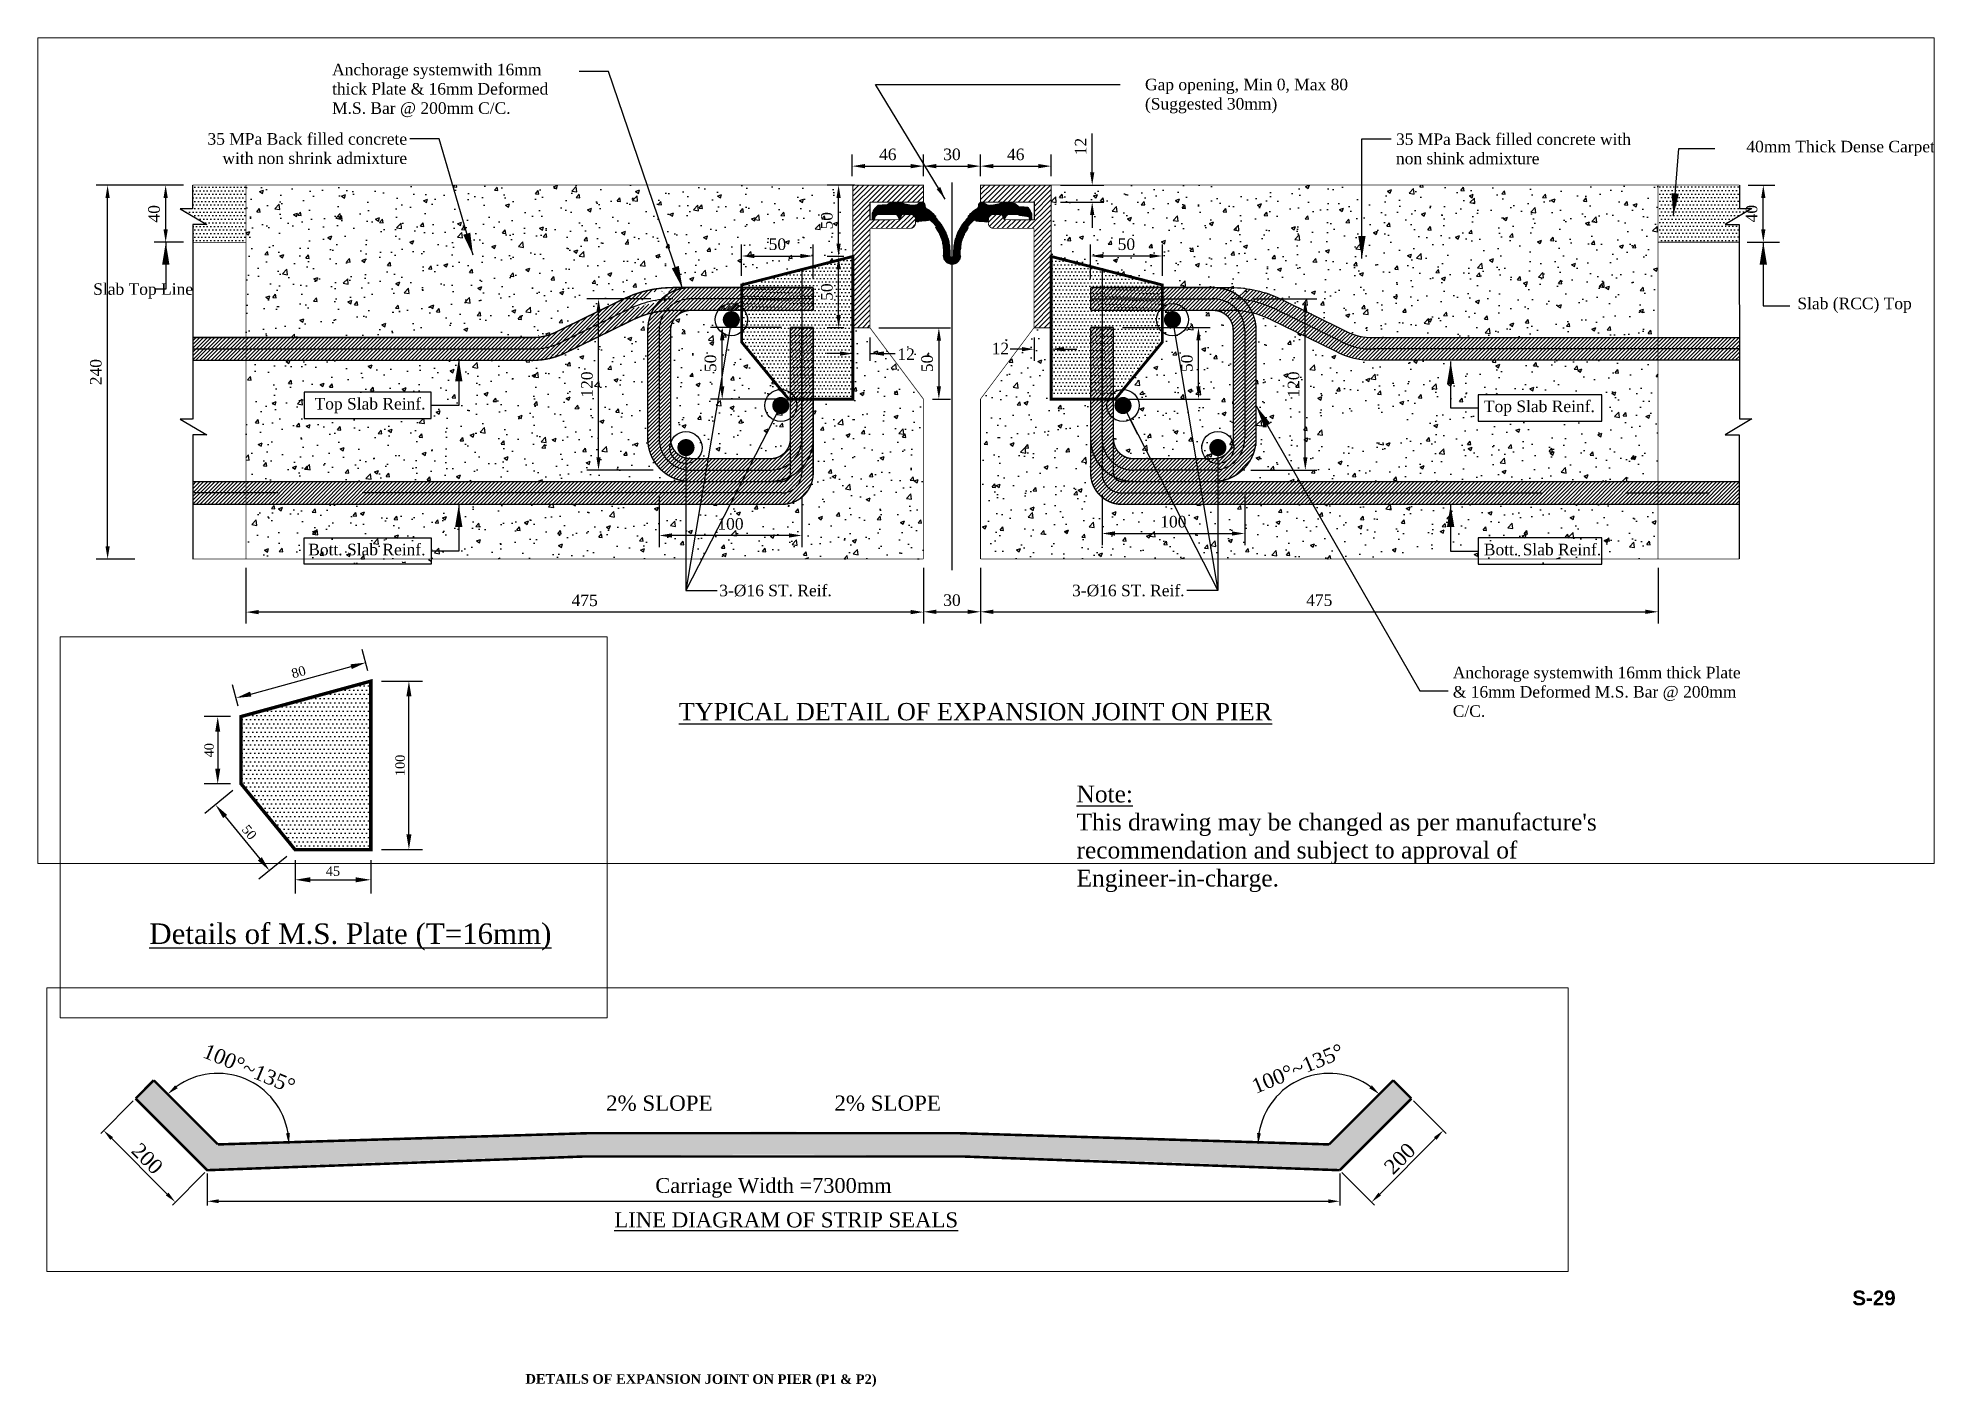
# Paper-space layout 'PIER_ EXP.' of a CAD drawing. Extents: x 15 to 402, y 8 to 283.
# The model-space entities are those that its viewports show. They can reach past a viewport. Long polylines and large blocks are cut down to what shows.
import ezdxf

# ---------------------------------------------------------------- set-up
doc = ezdxf.new("R2010")
doc.units = 0
doc.header["$LTSCALE"] = 200
doc.header["$MEASUREMENT"] = 0
doc.linetypes.add('CENTER', pattern=[2, 1.25, -0.25, 0.25, -0.25])
doc.linetypes.add('DASHED2', pattern=[0.375, 0.25, -0.125])
doc.layers.get('Defpoints').update_dxf_attribs({"linetype": 'CONTINUOUS'})
for name, color, linetype, lineweight in [('Ber', 12, 'CONTINUOUS', 25), ('Dim Arrow', 150, 'CONTINUOUS', 9), ('Fram_Text', 152, 'CONTINUOUS', 20), ('Line', 6, 'CONTINUOUS', 25)]:
    doc.layers.add(name, color=color, linetype=linetype, lineweight=lineweight)
for name, color, linetype in [('DIM', 152, 'CONTINUOUS'), ('hatch', 250, 'CONTINUOUS'), ('Text', 7, 'CONTINUOUS')]:
    doc.layers.add(name, color=color, linetype=linetype)
doc.styles.add('dimen_text', font='simplex.shx')
doc.styles.add('FRAME_TEXT', font='arial.ttf')
doc.styles.add('ROMANS', font='arial.ttf', dxfattribs={"height": 200})
doc.styles.get("Standard").update_dxf_attribs({"font": 'times.ttf'})
doc.dimstyles.new('dim_5', dxfattribs={"dimscale": 45, "dimtxt": 0.18, "dimasz": 0.2, "dimexe": 0.18, "dimexo": 0.14, "dimgap": 0.09, "dimtad": 1, "dimdec": 0, "dimzin": 0, "dimdsep": 46, "dimtxsty": 'dimen_text', "dimcen": 0.09, "dimclrd": 256, "dimclre": 256, "dimclrt": 7, "dimadec": 0, "dimazin": 0, "dimtfac": 1, "dimtdec": 0, "dimtofl": 0, "dimtmove": 0, "dimatfit": 3, "dimfxl": 1, "dimtolj": 1, "dimtzin": 0, "dimarcsym": 0})
pattern_1 = [(45, (-84.2437, 121.2074), (-1.32582521, 1.32582521), [])]
pattern_2 = [(45, (-54.991, 95.2127), (-1.32582521, 1.32582521), [])]
pattern_3 = [(50, (0, 0), (28.690407, -2.510085), [3, -33]), (355, (0, 0), (-5.550053, 30.087685), [2.4, -26.4]), (100.45144, (2.39, -0.21), (23.140354, 27.5776), [2.549608, -28.045684]), (46.1842, (0, 8), (42.689653, -6.62077), [4.5, -49.5]), (96.63564, (3.557, 7.45), (37.38648, 38.964744), [3.824414, -42.06855]), (351.18416, (0, 8), (37.38648, 38.964744), [3.6, -39.6]), (21, (4, 6), (23.876282, -16.104756), [3, -33]), (326, (4, 6), (9.732613, 29.006002), [2.4, -26.4]), (71.45144, (5.99, 4.658), (33.608895, 12.901246), [2.549608, -28.045684]), (37.5, (0, 0), (0.4863942, 13.315754), [0, -26.08, 0, -26.8, 0, -26.5]), (7.5, (0, 0), (10.5227815, 15.7764685), [0, -15.28, 0, -25.48, 0, -10.1]), (327.5, (-8.92, 0), (21.3528974, -0.902195), [0, -10, 0, -31.2, 0, -41.4]), (317.5, (-12.92, 0), (23.327447, 4.004199), [0, -13, 0, -20.72, 0, -29.4])]

psp = doc.layouts.new('PIER_ EXP.')

# ---------------------------------------------------------------- texts
at = {"layer": 'Fram_Text', "color": 0, "linetype": 'DASHED2', "ltscale": 0.1, "insert": (389.77, 27.47), "char_height": 3, "width": 6.9656, "attachment_point": 2}
psp.add_mtext('{\\fArial|b1|i0|c0|p34;S-29}', dxfattribs=at)
at = {"layer": 'hatch', "color": 7, "insert": (226.79, 108.89), "char_height": 3.4375, "width": 144.2045, "attachment_point": 7}
psp.add_mtext("{\\LNote:}\\PThis drawing may be changed as per manufacture's\\Precommendation and subject to approval of \\PEngineer-in-charge.", dxfattribs=at)
at = {"layer": 'Text', "insert": (114.18, 10.4), "char_height": 1.9521, "width": 77.0785, "attachment_point": 1, "rotation": 359.9485, "line_spacing_factor": 1.2, "style": 'ROMANS'}
psp.add_mtext('{\\fTimes New Roman|b1|i0|c0|p18;DETAILS OF EXPANSION JOINT ON PIER (P1 & P2)}', dxfattribs=at)

msp = doc.modelspace()

# ---------------------------------------------------------------- texts
at = {"layer": 'hatch', "color": 7, "char_height": 8.1, "style": 'FRAME_TEXT'}
for s, insert, width, attachment_point in [('{\\fTimes New Roman|b0|i0|c0|p18;Slab Top Line}', (27898.3, 1797.5), 95.508, 3), ('{\\fTimes New Roman|b0|i0|c0|p18;Slab (RCC) Top}', (29023.1, 1787.4), 84.537, 1), ('{\\fTimes New Roman|b0|i0|c0|p18;Top Slab Reinf.}', (28061.3, 1717.1), 80.795, 3), ('{\\fTimes New Roman|b0|i0|c0|p18;Top Slab Reinf.}', (28803.3, 1715.3), 84.537, 1), ('{\\fTimes New Roman|b0|i0|c0|p18;Bott. Slab Reinf.}', (28061.3, 1614.9), 80.795, 3), ('{\\fTimes New Roman|b0|i0|c0|p18;Bott. Slab Reinf.}', (28803.3, 1614.9), 84.537, 1), ('{\\fTimes New Roman|b0|i0|c0|p18;3-%%C16 ST. Reif. }', (28346.1, 1586.2), 96.772, 3), ('{\\fTimes New Roman|b0|i0|c0|p18;3-%%C16 ST. Reif. }', (28514.6, 1586.2), 96.772, 1)]:
    msp.add_mtext(s, dxfattribs=dict(at, insert=insert, width=width, attachment_point=attachment_point))
at = {"layer": 'hatch', "color": 7, "char_height": 8.1, "width": 180.503, "attachment_point": 7}
for insert in [(28392.1, 1743.7), (28458.2, 1747.7)]:
    msp.add_mtext('\\A1;12', dxfattribs=dict(at, insert=insert))
at = {"layer": 'Text', "color": 7, "char_height": 8.1, "style": 'FRAME_TEXT'}
for s, insert, width, attachment_point in [('{\\fTimes New Roman|b0|i0|c0|p18;\\C256;Anchorage systemwith 16mm thick Plate & 16mm Deformed M.S. Bar @ 200mm C/C.}', (27995.8, 1913.9), 170.626, 7), ('{\\fTimes New Roman|b0|i0|c0|p18;\\C256;Gap opening, Min 0, Max 80 (Suggested 30mm)}', (28565.7, 1916.6), 168.56, 7), ('{\\fTimes New Roman|b0|i0|c0|p18;\\C256;35 MPa Back filled concrete with non shrink admixture}', (28048.4, 1881), 143.101, 9), ('{\\fTimes New Roman|b0|i0|c0|p18;\\C256;35 MPa Back filled concrete with non shink admixture}', (28741.7, 1880.8), 164.425, 7), ('{\\fTimes New Roman|b0|i0|c0|p18;40mm Thick Dense Carpeting. }', (29138.2, 1886.6), 168.799, 9), ('{\\fTimes New Roman|b0|i0|c0|p18;\\C256;Anchorage systemwith 16mm thick Plate & 16mm Deformed M.S. Bar @ 200mm C/C.}', (28781.5, 1493.4), 213.247, 7)]:
    msp.add_mtext(s, dxfattribs=dict(at, insert=insert, width=width, attachment_point=attachment_point))
at = {"layer": 'Text'}
for s, insert, char_height, width, attachment_point in [('{\\LTYPICAL DETAIL OF EXPANSION JOINT ON PIER}', (28238.9, 1503.3), 12.15, 446.708, 1), ('2% SLOPE', (28028.5, 809.8), 30, 284.46, 1), ('2% SLOPE', (28689.7, 809.8), 30, 284.46, 3), ('{\\LLINE DIAGRAM OF STRIP SEALS}', (28044.7, 579.2), 29.743, 743.829, 1), ('{\\LDetails of M.S. Plate (T=16mm)}', (27882.4, 282.4), 12.15, 313.001, 1)]:
    msp.add_mtext(s, dxfattribs=dict(at, insert=insert, char_height=char_height, width=width, attachment_point=attachment_point))

# ---------------------------------------------------------------- blocks, each defined once
blk = doc.blocks.new('*D0')
at = {"layer": 'Defpoints', "color": 0, "transparency": 16777216}
for p in [(27838.4, 1866.2), (27886.6, 1866.2), (27863.8, 1604.2)]:
    blk.add_point(p, dxfattribs=at)
at = {"layer": 'hatch', "lineweight": -2, "transparency": 16777216}
for p, q in [((27880.3, 1866.2), (27830.3, 1866.2)), ((27838.4, 1613.2), (27838.4, 1857.2)), ((27857.5, 1604.2), (27830.3, 1604.2))]:
    blk.add_line(p, q, dxfattribs=at)
at = {"layer": 'hatch', "transparency": 16777216}
for points in [[(27836.9, 1857.2), (27839.9, 1857.2), (27838.4, 1866.2)], [(27836.9, 1613.2), (27839.9, 1613.2), (27838.4, 1604.2)]]:
    blk.add_solid(points, dxfattribs=at)
at = {"layer": 'hatch', "color": 7, "transparency": 16777216, "insert": (27830.2, 1735.2), "char_height": 8.1, "attachment_point": 5, "rotation": 90}
blk.add_mtext('\\A1;240', dxfattribs=at)
blk = doc.blocks.new('*D1')
at = {"layer": 'Defpoints', "color": 0, "transparency": 16777216}
for p in [(28410.4, 1879.6), (28360.4, 1866.3), (28410.4, 1866.3)]:
    blk.add_point(p, dxfattribs=at)
at = {"layer": 'hatch', "lineweight": -2, "transparency": 16777216}
for p, q in [((28360.4, 1872.6), (28360.4, 1887.7)), ((28410.4, 1872.6), (28410.4, 1887.7)), ((28369.4, 1879.6), (28401.4, 1879.6))]:
    blk.add_line(p, q, dxfattribs=at)
at = {"layer": 'hatch', "transparency": 16777216}
for points in [[(28369.4, 1881.1), (28369.4, 1878.1), (28360.4, 1879.6)], [(28401.4, 1881.1), (28401.4, 1878.1), (28410.4, 1879.6)]]:
    blk.add_solid(points, dxfattribs=at)
at = {"layer": 'hatch', "color": 7, "transparency": 16777216, "insert": (28385.4, 1887.8), "char_height": 8.1, "attachment_point": 5}
blk.add_mtext('\\A1;46', dxfattribs=at)
blk = doc.blocks.new('*D2')
at = {"layer": 'Defpoints', "color": 0, "transparency": 16777216}
for p in [(28499.9, 1879.6), (28450.4, 1866.3), (28499.9, 1866.3)]:
    blk.add_point(p, dxfattribs=at)
at = {"layer": 'hatch', "lineweight": -2, "transparency": 16777216}
for p, q in [((28450.4, 1872.6), (28450.4, 1887.7)), ((28499.9, 1872.6), (28499.9, 1887.7)), ((28459.4, 1879.6), (28490.9, 1879.6))]:
    blk.add_line(p, q, dxfattribs=at)
at = {"layer": 'hatch', "transparency": 16777216}
for points in [[(28459.4, 1881.1), (28459.4, 1878.1), (28450.4, 1879.6)], [(28490.9, 1881.1), (28490.9, 1878.1), (28499.9, 1879.6)]]:
    blk.add_solid(points, dxfattribs=at)
at = {"layer": 'hatch', "color": 7, "transparency": 16777216, "insert": (28475.1, 1887.8), "char_height": 8.1, "attachment_point": 5}
blk.add_mtext('\\A1;46', dxfattribs=at)
blk = doc.blocks.new('*D3')
at = {"layer": 'Defpoints', "color": 0, "transparency": 16777216}
for p in [(28450.4, 1879.6), (28410.4, 1866.3), (28450.4, 1866.3)]:
    blk.add_point(p, dxfattribs=at)
at = {"layer": 'hatch', "lineweight": -2, "transparency": 16777216}
for p, q in [((28410.4, 1872.6), (28410.4, 1887.7)), ((28450.4, 1872.6), (28450.4, 1887.7)), ((28419.4, 1879.6), (28441.4, 1879.6))]:
    blk.add_line(p, q, dxfattribs=at)
at = {"layer": 'hatch', "transparency": 16777216}
for points in [[(28419.4, 1881.1), (28419.4, 1878.1), (28410.4, 1879.6)], [(28441.4, 1881.1), (28441.4, 1878.1), (28450.4, 1879.6)]]:
    blk.add_solid(points, dxfattribs=at)
at = {"layer": 'hatch', "color": 7, "transparency": 16777216, "insert": (28430.4, 1887.8), "char_height": 8.1, "attachment_point": 5}
blk.add_mtext('\\A1;30', dxfattribs=at)
blk = doc.blocks.new('*D4')
at = {"layer": 'Defpoints', "color": 0, "transparency": 16777216}
for p in [(27935.4, 1604.3), (28410.4, 1604.3), (27935.4, 1567)]:
    blk.add_point(p, dxfattribs=at)
at = {"layer": 'hatch', "lineweight": -2, "transparency": 16777216}
for p, q in [((27935.4, 1598), (27935.4, 1558.9)), ((28410.4, 1598), (28410.4, 1558.9)), ((28401.4, 1567), (27944.4, 1567))]:
    blk.add_line(p, q, dxfattribs=at)
at = {"layer": 'hatch', "transparency": 16777216}
for points in [[(27944.4, 1568.5), (27944.4, 1565.5), (27935.4, 1567)], [(28401.4, 1568.5), (28401.4, 1565.5), (28410.4, 1567)]]:
    blk.add_solid(points, dxfattribs=at)
at = {"layer": 'hatch', "color": 7, "transparency": 16777216, "insert": (28172.9, 1575.2), "char_height": 8.1, "attachment_point": 5}
blk.add_mtext('\\A1;475', dxfattribs=at)
blk = doc.blocks.new('*D5')
at = {"layer": 'Defpoints', "color": 0, "transparency": 16777216}
for p in [(28450.4, 1604.4), (28925.4, 1604.4), (28925.4, 1567.2)]:
    blk.add_point(p, dxfattribs=at)
at = {"layer": 'hatch', "lineweight": -2, "transparency": 16777216}
for p, q in [((28450.4, 1598.1), (28450.4, 1559.1)), ((28925.4, 1598.1), (28925.4, 1559.1)), ((28459.4, 1567.2), (28916.4, 1567.2))]:
    blk.add_line(p, q, dxfattribs=at)
at = {"layer": 'hatch', "transparency": 16777216}
for points in [[(28459.4, 1568.7), (28459.4, 1565.7), (28450.4, 1567.2)], [(28916.4, 1568.7), (28916.4, 1565.7), (28925.4, 1567.2)]]:
    blk.add_solid(points, dxfattribs=at)
at = {"layer": 'hatch', "color": 7, "transparency": 16777216, "insert": (28687.9, 1575.3), "char_height": 8.1, "attachment_point": 5}
blk.add_mtext('\\A1;475', dxfattribs=at)
blk = doc.blocks.new('*D6')
at = {"layer": 'Defpoints', "color": 0, "transparency": 16777216}
for p in [(28410.4, 1604.3), (28450.4, 1604.3), (28450.4, 1567.2)]:
    blk.add_point(p, dxfattribs=at)
at = {"layer": 'hatch', "lineweight": -2, "transparency": 16777216}
for p, q in [((28410.4, 1598), (28410.4, 1559.1)), ((28450.4, 1598), (28450.4, 1559.1)), ((28419.4, 1567.2), (28441.4, 1567.2))]:
    blk.add_line(p, q, dxfattribs=at)
at = {"layer": 'hatch', "transparency": 16777216}
for points in [[(28419.4, 1568.7), (28419.4, 1565.7), (28410.4, 1567.2)], [(28441.4, 1568.7), (28441.4, 1565.7), (28450.4, 1567.2)]]:
    blk.add_solid(points, dxfattribs=at)
at = {"layer": 'hatch', "color": 7, "transparency": 16777216, "insert": (28430.4, 1575.3), "char_height": 8.1, "attachment_point": 5}
blk.add_mtext('\\A1;30', dxfattribs=at)
blk = doc.blocks.new('*D24')
at = {"layer": 'Defpoints', "color": 0, "transparency": 16777216}
for p in [(27240.6, 662.4), (29477.6, 662.4), (29477.6, 601)]:
    blk.add_point(p, dxfattribs=at)
at = {"layer": 'hatch', "lineweight": -2, "transparency": 16777216}
for p, q in [((27240.6, 656.1), (27240.6, 592.9)), ((29477.6, 656.1), (29477.6, 592.9)), ((27263.1, 601), (29455.1, 601))]:
    blk.add_line(p, q, dxfattribs=at)
at = {"layer": 'hatch', "transparency": 16777216}
for points in [[(27263.1, 604.8), (27263.1, 597.3), (27240.6, 601)], [(29455.1, 604.8), (29455.1, 597.3), (29477.6, 601)]]:
    blk.add_solid(points, dxfattribs=at)
at = {"layer": 'hatch', "color": 7, "transparency": 16777216, "insert": (28359.1, 627.4), "char_height": 29.25, "attachment_point": 5}
blk.add_mtext('\\A1;Carriage Width =7300mm', dxfattribs=at)
blk = doc.blocks.new('*D25')
at = {"layer": 'Defpoints', "color": 0, "transparency": 16777216}
for p in [(27120.3, 854.7), (27360.9, 812.5), (27261.7, 713.3), (27261.7, 713.3), (29456.5, 713.3)]:
    blk.add_point(p, dxfattribs=at)
at = {"layer": 'hatch', "lineweight": -2, "transparency": 16777216}
blk.add_arc((27261.7, 713.3), 140.3, 9.2007, 125.7993, dxfattribs=at)
at = {"layer": 'hatch', "transparency": 16777216}
for points in [[(27182.1, 824.2), (27177.2, 829.9), (27162.5, 812.5)], [(27403.9, 736), (27396.4, 735.4), (27402, 713.3)]]:
    blk.add_solid(points, dxfattribs=at)
at = {"layer": 'hatch', "color": 7, "transparency": 16777216, "insert": (27323.6, 862.9), "char_height": 29.25, "attachment_point": 5, "rotation": 337.5}
blk.add_mtext('\\A1;100%%D~135°', dxfattribs=at)
blk = doc.blocks.new('*D26')
at = {"layer": 'Defpoints', "color": 0, "transparency": 16777216}
for p in [(27099.2, 803.9), (27036.1, 740.8), (27240.6, 662.4)]:
    blk.add_point(p, dxfattribs=at)
at = {"layer": 'hatch', "lineweight": -2, "transparency": 16777216}
for p, q in [((27094.7, 799.4), (27030.4, 735.1)), ((27161.6, 615.3), (27052, 724.9)), ((27236.2, 658), (27171.8, 593.6))]:
    blk.add_line(p, q, dxfattribs=at)
at = {"layer": 'hatch', "transparency": 16777216}
for points in [[(27054.6, 727.6), (27049.3, 722.3), (27036.1, 740.8)], [(27164.3, 617.9), (27159, 612.6), (27177.6, 599.4)]]:
    blk.add_solid(points, dxfattribs=at)
at = {"layer": 'hatch', "color": 7, "transparency": 16777216, "insert": (27122.1, 685.4), "char_height": 29.25, "attachment_point": 5, "rotation": 315}
blk.add_mtext('\\A1;200', dxfattribs=at)
blk = doc.blocks.new('*D27')
at = {"layer": 'Defpoints', "color": 0, "transparency": 16777216}
for p in [(29619, 803.9), (29682.1, 740.8), (29477.6, 662.4)]:
    blk.add_point(p, dxfattribs=at)
at = {"layer": 'hatch', "lineweight": -2, "transparency": 16777216}
for p, q in [((29623.5, 799.4), (29687.8, 735.1)), ((29556.6, 615.3), (29666.2, 724.9)), ((29482, 658), (29546.4, 593.6))]:
    blk.add_line(p, q, dxfattribs=at)
at = {"layer": 'hatch', "transparency": 16777216}
for points in [[(29663.6, 727.6), (29668.9, 722.3), (29682.1, 740.8)], [(29553.9, 617.9), (29559.2, 612.6), (29540.6, 599.4)]]:
    blk.add_solid(points, dxfattribs=at)
at = {"layer": 'hatch', "color": 7, "transparency": 16777216, "insert": (29596.1, 685.4), "char_height": 29.25, "attachment_point": 5, "rotation": 45}
blk.add_mtext('\\A1;200', dxfattribs=at)
blk = doc.blocks.new('*D50')
at = {"layer": 'Defpoints', "color": 0, "transparency": 16777216}
for p in [(28535.6, 1655.3), (28635.6, 1655.8), (28635.6, 1622.1)]:
    blk.add_point(p, dxfattribs=at)
at = {"layer": 'hatch', "lineweight": -2, "transparency": 16777216}
for p, q in [((28535.6, 1649), (28535.6, 1614)), ((28635.6, 1649.5), (28635.6, 1614)), ((28544.6, 1622.1), (28626.6, 1622.1))]:
    blk.add_line(p, q, dxfattribs=at)
at = {"layer": 'hatch', "transparency": 16777216}
for points in [[(28544.6, 1623.6), (28544.6, 1620.6), (28535.6, 1622.1)], [(28626.6, 1623.6), (28626.6, 1620.6), (28635.6, 1622.1)]]:
    blk.add_solid(points, dxfattribs=at)
at = {"layer": 'hatch', "color": 7, "transparency": 16777216, "insert": (28585.6, 1630.3), "char_height": 8.1, "attachment_point": 5}
blk.add_mtext('\\A1;100', dxfattribs=at)
blk = doc.blocks.new('*D51')
at = {"layer": 'Defpoints', "color": 0, "transparency": 16777216}
for p in [(28635.1, 1786.5), (28678.1, 1786.5), (28633.6, 1666.5)]:
    blk.add_point(p, dxfattribs=at)
at = {"layer": 'hatch', "lineweight": -2, "transparency": 16777216}
for p, q in [((28641.4, 1786.5), (28686.2, 1786.5)), ((28678.1, 1675.5), (28678.1, 1777.5)), ((28639.9, 1666.5), (28686.2, 1666.5))]:
    blk.add_line(p, q, dxfattribs=at)
at = {"layer": 'hatch', "transparency": 16777216}
for points in [[(28676.6, 1777.5), (28679.6, 1777.5), (28678.1, 1786.5)], [(28676.6, 1675.5), (28679.6, 1675.5), (28678.1, 1666.5)]]:
    blk.add_solid(points, dxfattribs=at)
at = {"layer": 'hatch', "color": 7, "transparency": 16777216, "insert": (28669.9, 1726.5), "char_height": 8.1, "attachment_point": 5, "rotation": 90}
blk.add_mtext('\\A1;120', dxfattribs=at)
blk = doc.blocks.new('*D52')
at = {"layer": 'Defpoints', "color": 0, "transparency": 16777216}
for p in [(28350.9, 1866.3), (28368.5, 1866.3), (28360.9, 1816.3)]:
    blk.add_point(p, dxfattribs=at)
at = {"layer": 'hatch', "lineweight": -2, "transparency": 16777216}
for p, q in [((28362.2, 1866.3), (28342.8, 1866.3)), ((28350.9, 1825.3), (28350.9, 1857.3)), ((28354.6, 1816.3), (28342.8, 1816.3))]:
    blk.add_line(p, q, dxfattribs=at)
at = {"layer": 'hatch', "transparency": 16777216}
for points in [[(28349.4, 1857.3), (28352.4, 1857.3), (28350.9, 1866.3)], [(28349.4, 1825.3), (28352.4, 1825.3), (28350.9, 1816.3)]]:
    blk.add_solid(points, dxfattribs=at)
at = {"layer": 'hatch', "color": 7, "transparency": 16777216, "insert": (28342.7, 1841.3), "char_height": 8.1, "attachment_point": 5, "rotation": 90}
blk.add_mtext('\\A1;50', dxfattribs=at)
blk = doc.blocks.new('*D53')
at = {"layer": 'Defpoints', "color": 0, "transparency": 16777216}
for p in [(28500.2, 1866.3), (28528.7, 1866.3), (28500.2, 1854.3)]:
    blk.add_point(p, dxfattribs=at)
at = {"layer": 'hatch', "lineweight": -2, "transparency": 16777216}
for p, q in [((28528.7, 1875.3), (28528.7, 1902.4)), ((28506.5, 1866.3), (28536.8, 1866.3)), ((28506.5, 1854.3), (28536.8, 1854.3)), ((28528.7, 1845.3), (28528.7, 1836.3))]:
    blk.add_line(p, q, dxfattribs=at)
at = {"layer": 'hatch', "transparency": 16777216}
for points in [[(28527.2, 1875.3), (28530.2, 1875.3), (28528.7, 1866.3)], [(28527.2, 1845.3), (28530.2, 1845.3), (28528.7, 1854.3)]]:
    blk.add_solid(points, dxfattribs=at)
at = {"layer": 'hatch', "color": 7, "transparency": 16777216, "insert": (28520.6, 1893.3), "char_height": 8.1, "attachment_point": 5, "rotation": 90}
blk.add_mtext('\\A1;12', dxfattribs=at)
blk = doc.blocks.new('*D54')
at = {"layer": 'Defpoints', "color": 0, "transparency": 16777216}
for p in [(28225.1, 1654.3), (28325.1, 1653.8), (28225.1, 1620.7)]:
    blk.add_point(p, dxfattribs=at)
at = {"layer": 'hatch', "lineweight": -2, "transparency": 16777216}
for p, q in [((28225.1, 1648), (28225.1, 1612.6)), ((28325.1, 1647.5), (28325.1, 1612.6)), ((28316.1, 1620.7), (28234.1, 1620.7))]:
    blk.add_line(p, q, dxfattribs=at)
at = {"layer": 'hatch', "transparency": 16777216}
for points in [[(28234.1, 1622.2), (28234.1, 1619.2), (28225.1, 1620.7)], [(28316.1, 1622.2), (28316.1, 1619.2), (28325.1, 1620.7)]]:
    blk.add_solid(points, dxfattribs=at)
at = {"layer": 'hatch', "color": 7, "transparency": 16777216, "insert": (28275.1, 1628.8), "char_height": 8.1, "attachment_point": 5}
blk.add_mtext('\\A1;100', dxfattribs=at)
blk = doc.blocks.new('*D55')
at = {"layer": 'Defpoints', "color": 0, "transparency": 16777216}
for p in [(28182.6, 1786.5), (28225.6, 1786.5), (28227.1, 1666.5)]:
    blk.add_point(p, dxfattribs=at)
at = {"layer": 'hatch', "lineweight": -2, "transparency": 16777216}
for p, q in [((28219.3, 1786.5), (28174.5, 1786.5)), ((28182.6, 1675.5), (28182.6, 1777.5)), ((28220.8, 1666.5), (28174.5, 1666.5))]:
    blk.add_line(p, q, dxfattribs=at)
at = {"layer": 'hatch', "transparency": 16777216}
for points in [[(28181.1, 1777.5), (28184.1, 1777.5), (28182.6, 1786.5)], [(28181.1, 1675.5), (28184.1, 1675.5), (28182.6, 1666.5)]]:
    blk.add_solid(points, dxfattribs=at)
at = {"layer": 'hatch', "color": 7, "transparency": 16777216, "insert": (28174.5, 1726.5), "char_height": 8.1, "attachment_point": 5, "rotation": 90}
blk.add_mtext('\\A1;120', dxfattribs=at)
blk = doc.blocks.new('*D56')
at = {"layer": 'Defpoints', "color": 0, "transparency": 16777216}
for p in [(28350.9, 1816.3), (28360.9, 1816.3), (28360.9, 1766.3)]:
    blk.add_point(p, dxfattribs=at)
at = {"layer": 'hatch', "lineweight": -2, "transparency": 16777216}
for p, q in [((28354.6, 1816.3), (28342.8, 1816.3)), ((28350.9, 1775.3), (28350.9, 1807.3)), ((28354.6, 1766.3), (28342.8, 1766.3))]:
    blk.add_line(p, q, dxfattribs=at)
at = {"layer": 'hatch', "transparency": 16777216}
for points in [[(28349.4, 1807.3), (28352.4, 1807.3), (28350.9, 1816.3)], [(28349.4, 1775.3), (28352.4, 1775.3), (28350.9, 1766.3)]]:
    blk.add_solid(points, dxfattribs=at)
at = {"layer": 'hatch', "color": 7, "transparency": 16777216, "insert": (28342.7, 1791.3), "char_height": 8.1, "attachment_point": 5, "rotation": 90}
blk.add_mtext('\\A1;50', dxfattribs=at)
blk = doc.blocks.new('*D57')
at = {"layer": 'Defpoints', "color": 0, "transparency": 16777216}
for p in [(28010.9, 437.2), (28013.9, 426.2), (27936.9, 405.2)]:
    blk.add_point(p, dxfattribs=at)
at = {"layer": 'Line', "lineweight": -2, "transparency": 16777216}
for p, q in [((28012.2, 432.3), (28008.7, 445)), ((27942.6, 418.5), (28002.2, 434.8)), ((27935.2, 411.3), (27931.7, 424))]:
    blk.add_line(p, q, dxfattribs=at)
at = {"layer": 'Line', "transparency": 16777216}
for points in [[(28001.8, 436.2), (28002.6, 433.4), (28010.9, 437.2)], [(27942.2, 420), (27943, 417.1), (27933.9, 416.2)]]:
    blk.add_solid(points, dxfattribs=at)
at = {"layer": 'Line', "color": 7, "transparency": 16777216, "insert": (27971, 431.6), "char_height": 5.62, "attachment_point": 5, "rotation": 15.2551}
blk.add_mtext('\\A1;80', dxfattribs=at)
blk = doc.blocks.new('*D58')
at = {"layer": 'Defpoints', "color": 0, "transparency": 16777216}
for p in [(27936.9, 405.2), (27923, 365.2), (27936.9, 365.2)]:
    blk.add_point(p, dxfattribs=at)
at = {"layer": 'Line', "lineweight": -2, "transparency": 16777216}
for p, q in [((27930.6, 405.2), (27914.9, 405.2)), ((27923, 396.2), (27923, 374.2)), ((27930.6, 365.2), (27914.9, 365.2))]:
    blk.add_line(p, q, dxfattribs=at)
at = {"layer": 'Line', "transparency": 16777216}
for points in [[(27921.5, 396.2), (27924.5, 396.2), (27923, 405.2)], [(27921.5, 374.2), (27924.5, 374.2), (27923, 365.2)]]:
    blk.add_solid(points, dxfattribs=at)
at = {"layer": 'Line', "color": 7, "transparency": 16777216, "insert": (27917.9, 385.2), "char_height": 5.62, "attachment_point": 5, "rotation": 90}
blk.add_mtext('\\A1;40', dxfattribs=at)
blk = doc.blocks.new('*D59')
at = {"layer": 'Defpoints', "color": 0, "transparency": 16777216}
for p in [(27936.9, 365.2), (27968.9, 326.2), (27953.7, 313.8)]:
    blk.add_point(p, dxfattribs=at)
at = {"layer": 'Line', "lineweight": -2, "transparency": 16777216}
for p, q in [((27932, 361.2), (27915.4, 347.7)), ((27927.4, 345.8), (27948, 320.8)), ((27964, 322.2), (27947.4, 308.7))]:
    blk.add_line(p, q, dxfattribs=at)
at = {"layer": 'Line', "transparency": 16777216}
for points in [[(27928.6, 346.8), (27926.2, 344.9), (27921.7, 352.8)], [(27949.2, 321.7), (27946.8, 319.8), (27953.7, 313.8)]]:
    blk.add_solid(points, dxfattribs=at)
at = {"layer": 'Line', "color": 7, "transparency": 16777216, "insert": (27941.7, 336.5), "char_height": 5.62, "attachment_point": 5, "rotation": 309.3693}
blk.add_mtext('\\A1;50', dxfattribs=at)
blk = doc.blocks.new('*D60')
at = {"layer": 'Defpoints', "color": 0, "transparency": 16777216}
for p in [(27968.9, 326.2), (28013.9, 326.2), (28013.9, 308.3)]:
    blk.add_point(p, dxfattribs=at)
at = {"layer": 'Line', "lineweight": -2, "transparency": 16777216}
for p, q in [((27968.9, 319.9), (27968.9, 300.2)), ((28013.9, 319.9), (28013.9, 300.2)), ((27977.9, 308.3), (28004.9, 308.3))]:
    blk.add_line(p, q, dxfattribs=at)
at = {"layer": 'Line', "transparency": 16777216}
for points in [[(27977.9, 309.8), (27977.9, 306.8), (27968.9, 308.3)], [(28004.9, 309.8), (28004.9, 306.8), (28013.9, 308.3)]]:
    blk.add_solid(points, dxfattribs=at)
at = {"layer": 'Line', "color": 7, "transparency": 16777216, "insert": (27991.4, 313.4), "char_height": 5.62, "attachment_point": 5}
blk.add_mtext('\\A1;45', dxfattribs=at)
blk = doc.blocks.new('*D61')
at = {"layer": 'Defpoints', "color": 0, "transparency": 16777216}
for p in [(28013.9, 426.2), (28036.5, 426.2), (28013.9, 326.2)]:
    blk.add_point(p, dxfattribs=at)
at = {"layer": 'Line', "lineweight": -2, "transparency": 16777216}
for p, q in [((28020.2, 426.2), (28044.6, 426.2)), ((28036.5, 335.2), (28036.5, 417.2)), ((28020.2, 326.2), (28044.6, 326.2))]:
    blk.add_line(p, q, dxfattribs=at)
at = {"layer": 'Line', "transparency": 16777216}
for points in [[(28035, 417.2), (28038, 417.2), (28036.5, 426.2)], [(28035, 335.2), (28038, 335.2), (28036.5, 326.2)]]:
    blk.add_solid(points, dxfattribs=at)
at = {"layer": 'Line', "color": 7, "transparency": 16777216, "insert": (28031.3, 376.2), "char_height": 5.62, "attachment_point": 5, "rotation": 90}
blk.add_mtext('\\A1;100', dxfattribs=at)
blk = doc.blocks.new('*D62')
at = {"layer": 'Defpoints', "color": 0, "transparency": 16777216}
for p in [(29456.5, 853.6), (29597.9, 854.7), (27261.7, 713.3), (29456.5, 713.3), (29456.5, 713.3)]:
    blk.add_point(p, dxfattribs=at)
at = {"layer": 'hatch', "lineweight": -2, "transparency": 16777216}
blk.add_arc((29456.5, 713.3), 140.3, 54.2007, 170.7993, dxfattribs=at)
at = {"layer": 'hatch', "transparency": 16777216}
for points in [[(29541, 829.9), (29536.1, 824.2), (29555.7, 812.5)], [(29321.8, 735.4), (29314.3, 736), (29316.2, 713.3)]]:
    blk.add_solid(points, dxfattribs=at)
at = {"layer": 'hatch', "color": 7, "transparency": 16777216, "insert": (29394.6, 862.9), "char_height": 29.25, "attachment_point": 5, "rotation": 22.5}
blk.add_mtext('\\A1;100%%D~135°', dxfattribs=at)
blk = doc.blocks.new('*D65')
at = {"layer": 'Defpoints', "color": 0, "transparency": 16777216}
for p in [(28372.9, 1766.3), (28410.4, 1716.3), (28421.2, 1716.3)]:
    blk.add_point(p, dxfattribs=at)
at = {"layer": 'hatch', "lineweight": -2, "transparency": 16777216}
for p, q in [((28379.2, 1766.3), (28429.3, 1766.3)), ((28421.2, 1757.3), (28421.2, 1725.3)), ((28416.7, 1716.3), (28429.3, 1716.3))]:
    blk.add_line(p, q, dxfattribs=at)
at = {"layer": 'hatch', "transparency": 16777216}
for points in [[(28419.7, 1757.3), (28422.7, 1757.3), (28421.2, 1766.3)], [(28419.7, 1725.3), (28422.7, 1725.3), (28421.2, 1716.3)]]:
    blk.add_solid(points, dxfattribs=at)
at = {"layer": 'hatch', "color": 7, "transparency": 16777216, "insert": (28413, 1741.3), "char_height": 8.1, "attachment_point": 5, "rotation": 90}
blk.add_mtext('\\A1;50', dxfattribs=at)
blk = doc.blocks.new('*D84')
at = {"layer": 'Defpoints', "color": 0, "transparency": 16777216}
for p in [(28269.3, 1766.5), (28317.1, 1766.5), (28315.9, 1716.3)]:
    blk.add_point(p, dxfattribs=at)
at = {"layer": 'hatch', "lineweight": -2, "transparency": 16777216}
for p, q in [((28310.8, 1766.5), (28261.2, 1766.5)), ((28269.3, 1725.3), (28269.3, 1757.5)), ((28309.6, 1716.3), (28261.2, 1716.3))]:
    blk.add_line(p, q, dxfattribs=at)
at = {"layer": 'hatch', "transparency": 16777216}
for points in [[(28267.8, 1757.5), (28270.8, 1757.5), (28269.3, 1766.5)], [(28267.8, 1725.3), (28270.8, 1725.3), (28269.3, 1716.3)]]:
    blk.add_solid(points, dxfattribs=at)
at = {"layer": 'hatch', "color": 7, "transparency": 16777216, "insert": (28261.1, 1741.4), "char_height": 8.1, "attachment_point": 5, "rotation": 90}
blk.add_mtext('\\A1;50', dxfattribs=at)
blk = doc.blocks.new('*D85')
at = {"layer": 'Defpoints', "color": 0, "transparency": 16777216}
for p in [(28543.6, 1766.5), (28603.2, 1766.5), (28543.6, 1716.3)]:
    blk.add_point(p, dxfattribs=at)
at = {"layer": 'hatch', "lineweight": -2, "transparency": 16777216}
for p, q in [((28549.9, 1766.5), (28611.3, 1766.5)), ((28603.2, 1725.3), (28603.2, 1757.5)), ((28549.9, 1716.3), (28611.3, 1716.3))]:
    blk.add_line(p, q, dxfattribs=at)
at = {"layer": 'hatch', "transparency": 16777216}
for points in [[(28601.7, 1757.5), (28604.7, 1757.5), (28603.2, 1766.5)], [(28601.7, 1725.3), (28604.7, 1725.3), (28603.2, 1716.3)]]:
    blk.add_solid(points, dxfattribs=at)
at = {"layer": 'hatch', "color": 7, "transparency": 16777216, "insert": (28595.1, 1741.4), "char_height": 8.1, "attachment_point": 5, "rotation": 90}
blk.add_mtext('\\A1;50', dxfattribs=at)
blk = doc.blocks.new('*D86')
at = {"layer": 'Defpoints', "color": 0, "transparency": 16777216}
for p in [(28333.1, 1816.6), (28282.9, 1796.3), (28333.1, 1794.5)]:
    blk.add_point(p, dxfattribs=at)
at = {"layer": 'hatch', "lineweight": -2, "transparency": 16777216}
for p, q in [((28282.9, 1802.6), (28282.9, 1824.7)), ((28333.1, 1800.8), (28333.1, 1824.7)), ((28291.9, 1816.6), (28324.1, 1816.6))]:
    blk.add_line(p, q, dxfattribs=at)
at = {"layer": 'hatch', "transparency": 16777216}
for points in [[(28291.9, 1818.1), (28291.9, 1815.1), (28282.9, 1816.6)], [(28324.1, 1818.1), (28324.1, 1815.1), (28333.1, 1816.6)]]:
    blk.add_solid(points, dxfattribs=at)
at = {"layer": 'hatch', "color": 7, "transparency": 16777216, "insert": (28308, 1824.8), "char_height": 8.1, "attachment_point": 5}
blk.add_mtext('\\A1;50', dxfattribs=at)
blk = doc.blocks.new('*D87')
at = {"layer": 'Defpoints', "color": 0, "transparency": 16777216}
for p in [(28527.6, 1816.6), (28527.6, 1794.5), (28577.9, 1796.3)]:
    blk.add_point(p, dxfattribs=at)
at = {"layer": 'hatch', "lineweight": -2, "transparency": 16777216}
for p, q in [((28527.6, 1800.8), (28527.6, 1824.7)), ((28577.9, 1802.6), (28577.9, 1824.7)), ((28568.9, 1816.6), (28536.6, 1816.6))]:
    blk.add_line(p, q, dxfattribs=at)
at = {"layer": 'hatch', "transparency": 16777216}
for points in [[(28536.6, 1818.1), (28536.6, 1815.1), (28527.6, 1816.6)], [(28568.9, 1818.1), (28568.9, 1815.1), (28577.9, 1816.6)]]:
    blk.add_solid(points, dxfattribs=at)
at = {"layer": 'hatch', "color": 7, "transparency": 16777216, "insert": (28552.7, 1824.8), "char_height": 8.1, "attachment_point": 5}
blk.add_mtext('\\A1;50', dxfattribs=at)
blk = doc.blocks.new('*D97')
at = {"layer": 'Defpoints', "color": 0, "transparency": 16777216}
for p in [(27898, 1866.3), (27879.1, 1826.2), (27898, 1826.2)]:
    blk.add_point(p, dxfattribs=at)
at = {"layer": 'hatch', "lineweight": -2, "transparency": 16777216}
for p, q in [((27891.7, 1866.3), (27871, 1866.3)), ((27879.1, 1857.3), (27879.1, 1835.2)), ((27891.7, 1826.2), (27871, 1826.2))]:
    blk.add_line(p, q, dxfattribs=at)
at = {"layer": 'hatch', "transparency": 16777216}
for points in [[(27877.6, 1857.3), (27880.6, 1857.3), (27879.1, 1866.3)], [(27877.6, 1835.2), (27880.6, 1835.2), (27879.1, 1826.2)]]:
    blk.add_solid(points, dxfattribs=at)
at = {"layer": 'hatch', "color": 7, "transparency": 16777216, "insert": (27871, 1846.2), "char_height": 8.1, "attachment_point": 5, "rotation": 90}
blk.add_mtext('\\A1;40', dxfattribs=at)
blk = doc.blocks.new('*D98')
at = {"layer": 'Defpoints', "color": 0, "transparency": 16777216}
for p in [(28982.3, 1866.3), (28999.2, 1866.3), (28982.3, 1826.3)]:
    blk.add_point(p, dxfattribs=at)
at = {"layer": 'hatch', "lineweight": -2, "transparency": 16777216}
for p, q in [((28988.6, 1866.3), (29007.3, 1866.3)), ((28999.2, 1835.3), (28999.2, 1857.3)), ((28988.6, 1826.3), (29007.3, 1826.3))]:
    blk.add_line(p, q, dxfattribs=at)
at = {"layer": 'hatch', "transparency": 16777216}
for points in [[(28997.7, 1857.3), (29000.7, 1857.3), (28999.2, 1866.3)], [(28997.7, 1835.3), (29000.7, 1835.3), (28999.2, 1826.3)]]:
    blk.add_solid(points, dxfattribs=at)
at = {"layer": 'hatch', "color": 7, "transparency": 16777216, "insert": (28991, 1846.3), "char_height": 8.1, "attachment_point": 5, "rotation": 90}
blk.add_mtext('\\A1;40', dxfattribs=at)

# ---------------------------------------------------------------- dimensions: what is measured, and where the dimension line sits
at = {"layer": 'hatch'}
for base, p1, p2, angle, picture, middle in [((28528.7, 1866.3), (28500.2, 1854.3), (28500.2, 1866.3), 90, '*D53', (28520.6, 1893.3)), ((27879.1, 1826.2), (27898, 1866.3), (27898, 1826.2), 90, '*D97', (27871, 1846.2)), ((28350.9, 1866.3), (28360.9, 1816.3), (28368.5, 1866.3), 90, '*D52', (28342.7, 1841.3)), ((28999.2, 1866.3), (28982.3, 1826.3), (28982.3, 1866.3), 90, '*D98', (28991, 1846.3)), ((28527.6, 1816.6), (28577.9, 1796.3), (28527.6, 1794.5), 180, '*D87', (28552.7, 1824.8)), ((28350.9, 1816.3), (28360.9, 1766.3), (28360.9, 1816.3), 90, '*D56', (28342.7, 1791.3)), ((28182.6, 1786.5), (28227.1, 1666.5), (28225.6, 1786.5), 90, '*D55', (28174.5, 1726.5)), ((28678.1, 1786.5), (28633.6, 1666.5), (28635.1, 1786.5), 90, '*D51', (28669.9, 1726.5)), ((28269.3, 1766.5), (28315.9, 1716.3), (28317.1, 1766.5), 90, '*D84', (28261.1, 1741.4)), ((28421.2, 1716.3), (28372.9, 1766.3), (28410.4, 1716.3), 90, '*D65', (28413, 1741.3)), ((28603.2, 1766.5), (28543.6, 1716.3), (28543.6, 1766.5), 90, '*D85', (28595.1, 1741.4)), ((28225.1, 1620.7), (28325.1, 1653.8), (28225.1, 1654.3), 180, '*D54', (28275.1, 1628.8)), ((28925.4, 1567.2), (28450.4, 1604.4), (28925.4, 1604.4), 180, '*D5', (28687.9, 1575.3))]:
    dim = msp.add_linear_dim(base=base, p1=p1, p2=p2, angle=angle, dimstyle='dim_5', override={"dimtxsty": 'Standard', "dimfxl": 30, "dimfxlon": 1}, dxfattribs=at)
    dim.commit()
    dim.dimension.update_dxf_attribs({"geometry": picture, "text_midpoint": middle})
for base, p1, p2, text, override, picture, middle in [((28410.4, 1879.6), (28360.4, 1866.3), (28410.4, 1866.3), '46', {"dimtxsty": 'Standard', "dimfxl": 30, "dimfxlon": 1}, '*D1', (28385.4, 1887.8)), ((28499.9, 1879.6), (28450.4, 1866.3), (28499.9, 1866.3), '46', {"dimtxsty": 'Standard', "dimfxl": 30, "dimfxlon": 1}, '*D2', (28475.1, 1887.8)), ((28450.4, 1567.2), (28410.4, 1604.3), (28450.4, 1604.3), '30', {"dimtxsty": 'Standard', "dimfxl": 30, "dimfxlon": 1}, '*D6', (28430.4, 1575.3)), ((29477.6, 601), (27240.6, 662.4), (29477.6, 662.4), 'Carriage Width =7300mm', {"dimtxt": 0.65, "dimasz": 0.5, "dimgap": 0.15, "dimtxsty": 'Standard', "dimfxl": 30, "dimfxlon": 1}, '*D24', (28359.1, 627.4))]:
    dim = msp.add_linear_dim(base=base, p1=p1, p2=p2, text=text, dimstyle='dim_5', override=override, dxfattribs=at)
    dim.commit()
    dim.dimension.update_dxf_attribs({"geometry": picture, "text_midpoint": middle})
dim = msp.add_linear_dim(base=(28450.4, 1879.6), p1=(28410.4, 1866.3), p2=(28450.4, 1866.3), text='30', dimstyle='dim_5', override={"dimtxsty": 'Standard', "dimfxl": 30, "dimfxlon": 1}, dxfattribs=at)
dim.commit()
dim.dimension.update_dxf_attribs({"geometry": '*D3', "text_midpoint": (28430.4, 1879.6), "dimtype": 160})
dim = msp.add_linear_dim(base=(27838.4, 1866.2), p1=(27863.8, 1604.2), p2=(27886.6, 1866.2), angle=90, text='240', dimstyle='dim_5', override={"dimtxsty": 'Standard', "dimfxl": 30, "dimfxlon": 1}, dxfattribs=at)
dim.commit()
dim.dimension.update_dxf_attribs({"geometry": '*D0', "text_midpoint": (27830.2, 1735.2)})
for base, p1, p2, picture, middle in [((28333.1, 1816.6), (28282.9, 1796.3), (28333.1, 1794.5), '*D86', (28308, 1824.8)), ((28635.6, 1622.1), (28535.6, 1655.3), (28635.6, 1655.8), '*D50', (28585.6, 1630.3)), ((27935.4, 1567), (28410.4, 1604.3), (27935.4, 1604.3), '*D4', (28172.9, 1575.2))]:
    dim = msp.add_linear_dim(base=base, p1=p1, p2=p2, dimstyle='dim_5', override={"dimtxsty": 'Standard', "dimfxl": 30, "dimfxlon": 1}, dxfattribs=at)
    dim.commit()
    dim.dimension.update_dxf_attribs({"geometry": picture, "text_midpoint": middle})
for base, line1, line2, picture, middle in [((27360.9, 812.5), ((27261.7, 713.3), (29456.5, 713.3)), ((27120.3, 854.7), (27261.7, 713.3)), '*D25', (27323.6, 862.9)), ((29456.5, 853.6), ((29456.5, 713.3), (27261.7, 713.3)), ((29597.9, 854.7), (29456.5, 713.3)), '*D62', (29394.6, 862.9))]:
    dim = msp.add_angular_dim_2l(base=base, line1=line1, line2=line2, text='100%%D~<>', dimstyle='dim_5', override={"dimtxt": 0.65, "dimasz": 0.5, "dimgap": 0.15, "dimtxsty": 'Standard', "dimfxl": 30, "dimfxlon": 1}, dxfattribs=at)
    dim.commit()
    dim.dimension.update_dxf_attribs({"geometry": picture, "text_midpoint": middle})
for p1, p2, distance, picture, middle in [((27240.6, 662.4), (27099.2, 803.9), 89.2, '*D26', (27122.1, 685.4)), ((29477.6, 662.4), (29619, 803.9), -89.2, '*D27', (29596.1, 685.4))]:
    dim = msp.add_aligned_dim(p1=p1, p2=p2, distance=distance, dimstyle='dim_5', override={"dimtxt": 0.65, "dimasz": 0.5, "dimgap": 0.15, "dimtxsty": 'Standard', "dimfxl": 30, "dimfxlon": 1}, dxfattribs=at)
    dim.commit()
    dim.dimension.update_dxf_attribs({"geometry": picture, "text_midpoint": middle})
at = {"layer": 'Line', "color": 1}
for p1, p2, distance, picture, middle in [((27936.9, 405.2), (28013.9, 426.2), 11.3, '*D57', (27971, 431.6)), ((28013.9, 326.2), (28013.9, 426.2), -22.6, '*D61', (28031.3, 376.2)), ((27936.9, 405.2), (27936.9, 365.2), -13.8, '*D58', (27917.9, 385.2)), ((27936.9, 365.2), (27968.9, 326.2), -19.6, '*D59', (27941.7, 336.5)), ((27968.9, 326.2), (28013.9, 326.2), -17.9, '*D60', (27991.4, 313.4))]:
    dim = msp.add_aligned_dim(p1=p1, p2=p2, distance=distance, dimstyle='dim_5', override={"dimtxt": 0.125, "dimgap": 0.05, "dimtxsty": 'Standard', "dimfxl": 20, "dimfxlon": 1, "dimarcsym": 1}, dxfattribs=at)
    dim.commit()
    dim.dimension.update_dxf_attribs({"geometry": picture, "text_midpoint": middle})

# ---------------------------------------------------------------- hatches: boundary and pattern name
at = {"layer": 'hatch'}
h = msp.add_hatch(dxfattribs=at)
h.set_pattern_fill('DOTS', color=256, scale=40)
h.set_pattern_definition([(0, (179.568, 9.887), (1.25, 2.5), [0, -2.5])])
h.paths.add_polyline_path([(27935.4, 1826.2), (27935.4, 1866.3), (27898, 1866.3), (27898, 1849.6), (27889.2, 1849.6), (27908, 1838.6), (27898.1, 1838.7), (27898.1, 1826.2)])
h = msp.add_hatch(dxfattribs=at)
h.set_pattern_fill('ANSI31', color=256, scale=20)
h.paths.add_polyline_path([(28360.9, 1866.3), (28410.4, 1866.3), (28410.4, 1854.4), (28409.7, 1854.4), (28409.2, 1854.4), (28408.5, 1854.4), (28393.9, 1854.3), (28393.8, 1854.4), (28393.5, 1854.3), (28372.9, 1854.3), (28372.9, 1841.9), (28393.5, 1842.1), (28393.5, 1842.2, 0.128468), (28394, 1842.4), (28393.9, 1842.4), (28394, 1842.6), (28394.1, 1842.8), (28394.6, 1843.9), (28394.8, 1844.4), (28395.1, 1845.1), (28395.5, 1845.5), (28396, 1845.8), (28401.8, 1845.8), (28402.5, 1845.5), (28403.2, 1845.1), (28403.6, 1844.6), (28404.1, 1844.2), (28404.6, 1843.5), (28404.8, 1842.8), (28404.8, 1841.9), (28404.8, 1841.7), (28404.8, 1839.2, -0.375735), (28401.1, 1836), (28372.9, 1836), (28372.9, 1766.3), (28360.9, 1766.3), (28360.9, 1801.3), (28360.9, 1854.3)])
h = msp.add_hatch(dxfattribs=at)
h.set_pattern_fill('ANSI31', color=256, scale=20)
h.paths.add_polyline_path([(28499.9, 1866.3), (28450.4, 1866.3), (28450.4, 1854.4), (28451.1, 1854.4), (28451.5, 1854.4), (28452.2, 1854.4), (28466.8, 1854.3), (28466.9, 1854.4), (28467.2, 1854.3), (28487.9, 1854.3), (28487.9, 1841.9), (28467.2, 1842.1), (28467.2, 1842.2, -0.128468), (28466.7, 1842.4), (28466.8, 1842.4), (28466.7, 1842.6), (28466.6, 1842.8), (28466.1, 1843.9), (28465.9, 1844.4), (28465.7, 1845.1), (28465.2, 1845.5), (28464.8, 1845.8), (28458.9, 1845.8), (28458.2, 1845.5), (28457.5, 1845.1), (28457.1, 1844.6), (28456.6, 1844.2), (28456.2, 1843.5), (28455.9, 1842.8), (28455.9, 1841.9), (28455.9, 1841.7), (28455.9, 1839.2, 0.375735), (28459.7, 1836), (28487.9, 1836), (28487.9, 1766.3), (28499.9, 1766.3), (28499.9, 1801.3), (28499.9, 1854.3)])
h = msp.add_hatch(dxfattribs=at)
h.set_pattern_fill('DOTS', color=256, scale=40)
h.set_pattern_definition([(0, (116.568, 10), (1.25, 2.5), [0, -2.5])])
h.paths.add_polyline_path([(28925.4, 1866.3), (28925.4, 1826.3), (28982.3, 1826.3), (28982.3, 1838.7), (28972.4, 1838.7), (28991.2, 1849.8), (28982.4, 1849.8), (28982.4, 1866.3)])
at = {"layer": 'Line'}
h = msp.add_hatch(dxfattribs=at)
h.set_pattern_fill('AR-CONC', color=256, scale=4)
h.set_pattern_definition(pattern_3)
edge = h.paths.add_edge_path()
edge.add_line((28234.6, 1794.5), (28280.9, 1794.5))
edge.add_line((28280.9, 1794.5), (28280.9, 1796.3))
edge.add_line((28280.9, 1796.3), (28360.9, 1816.3))
edge.add_line((28360.9, 1816.3), (28360.9, 1854.3))
edge.add_line((28360.9, 1854.3), (28360.9, 1866.3))
edge.add_line((28360.9, 1866.3), (27935.4, 1866.3))
edge.add_line((27935.4, 1866.3), (27935.4, 1759.5))
edge.add_line((27935.4, 1759.5), (28134.8, 1759.5))
edge.add_arc((28136.5, 1795.4), 35.9, 267.2823, 299.3377)
edge.add_line((28154.2, 1764), (28200.1, 1786.5))
edge.add_arc((28234.6, 1715.9), 78.5, 90, 116.0706, ccw=False)
edge = h.paths.add_edge_path()
edge.add_line((28217.1, 1688.5), (28217.1, 1764.5))
edge.add_arc((28247.1, 1764.5), 30, 155.9927, 180, ccw=False)
edge.add_arc((28234.6, 1715.9), 62.5, 103.7593, 116.0706)
edge.add_line((28207.1, 1772.1), (28161.6, 1749.8))
edge.add_arc((28136.5, 1795.4), 51.9, 267.2823, 298.7883, ccw=False)
edge.add_line((28134.1, 1743.5), (27935.4, 1743.5))
edge.add_line((27935.4, 1743.5), (27935.4, 1658.5))
edge.add_line((27935.4, 1658.5), (28247.1, 1658.5))
edge.add_arc((28247.1, 1688.5), 30, 180, 270, ccw=False)
h.paths.add_polyline_path([(27976.1, 1702.7), (27976.1, 1721.2), (28065.3, 1721.2), (28065.3, 1702.7)], flags=16)
h.paths.add_polyline_path([(28065.3, 1600.6), (27976.1, 1600.6), (27976.1, 1619.1), (28065.3, 1619.1)])
edge = h.paths.add_edge_path()
edge.add_line((28317.1, 1716.3), (28315.9, 1716.3))
edge.add_line((28315.9, 1716.3), (28280.9, 1756.3))
edge.add_line((28280.9, 1756.3), (28280.9, 1778.5))
edge.add_line((28280.9, 1778.5), (28247.1, 1778.5))
edge.add_arc((28247.1, 1764.5), 14, 90, 180)
edge.add_line((28233.1, 1764.5), (28233.1, 1688.5))
edge.add_arc((28247.1, 1688.5), 14, 180, 270)
edge.add_line((28247.1, 1674.5), (28303.1, 1674.5))
edge.add_arc((28303.1, 1688.5), 14, 270, 360)
edge.add_line((28317.1, 1688.5), (28317.1, 1716.3))
h.paths.add_polyline_path([(27978.2, 1704.4), (28060.3, 1704.4), (28060.3, 1721.1), (27978.2, 1721.1)], flags=0)
h.paths.add_polyline_path([(27977.7, 1602.3), (28063.5, 1602.3), (28063.5, 1619), (27977.7, 1619)], flags=16)
h.paths.add_polyline_path([(28398.8, 1742.1), (28414.4, 1742.1), (28414.4, 1754.2), (28398.8, 1754.2)])
edge = h.paths.add_edge_path()
edge.add_line((28410.3, 1604.3), (28410.4, 1716.3))
edge.add_line((28410.4, 1716.3), (28372.9, 1766.3))
edge.add_line((28372.9, 1766.3), (28360.9, 1716.3))
edge.add_line((28360.9, 1716.3), (28333.1, 1716.3))
edge.add_line((28333.1, 1716.3), (28333.1, 1688.5))
edge.add_line((28333.1, 1688.5), (28333.1, 1664.5))
edge.add_arc((28311.1, 1664.5), 22, 270, 360, ccw=False)
edge.add_line((28311.1, 1642.5), (27935.4, 1642.5))
edge.add_line((27935.4, 1642.5), (27935.3, 1604.2))
edge.add_line((27935.3, 1604.2), (28410.3, 1604.3))
h = msp.add_hatch(dxfattribs=at)
h.set_pattern_fill('AR-CONC', color=256, scale=4)
h.set_pattern_definition(pattern_3)
h.paths.add_polyline_path([(28799.3, 1619.1), (28886, 1619.1), (28886, 1600.6), (28799.3, 1600.6)])
edge = h.paths.add_edge_path()
edge.add_line((28925.4, 1743.5), (28726.6, 1743.5))
edge.add_arc((28724.2, 1795.4), 51.9, 241.2117, 272.7177, ccw=False)
edge.add_line((28699.2, 1749.8), (28653.6, 1772.1))
edge.add_arc((28626.1, 1715.9), 62.5, 63.9294, 76.2407)
edge.add_arc((28613.6, 1764.5), 30, 0, 24.0073, ccw=False)
edge.add_line((28643.6, 1764.5), (28643.6, 1688.5))
edge.add_arc((28613.6, 1688.5), 30, -90, 0, ccw=False)
edge.add_line((28613.6, 1658.5), (28925.4, 1658.5))
edge.add_line((28925.4, 1658.5), (28925.4, 1743.5))
h.paths.add_polyline_path([(28799.3, 1700.9), (28799.3, 1719.4), (28886, 1719.4), (28886, 1700.9)], flags=16)
edge = h.paths.add_edge_path()
edge.add_line((28925.4, 1866.3), (28499.9, 1866.3))
edge.add_line((28499.9, 1866.3), (28499.9, 1854.3))
edge.add_line((28499.9, 1854.3), (28499.9, 1816.3))
edge.add_line((28499.9, 1816.3), (28579.9, 1796.3))
edge.add_line((28579.9, 1796.3), (28579.9, 1794.5))
edge.add_line((28579.9, 1794.5), (28626.1, 1794.5))
edge.add_arc((28626.1, 1715.9), 78.5, 63.9294, 90, ccw=False)
edge.add_line((28660.7, 1786.5), (28706.6, 1764))
edge.add_arc((28724.2, 1795.4), 35.9, 240.6623, 272.7177)
edge.add_line((28725.9, 1759.5), (28925.4, 1759.5))
edge.add_line((28925.4, 1759.5), (28925.4, 1866.3))
h.paths.add_polyline_path([(28800.5, 1602.3), (28886.3, 1602.3), (28886.3, 1619), (28800.5, 1619)])
h.paths.add_polyline_path([(28456.9, 1745.9), (28472.5, 1745.9), (28472.5, 1758), (28456.9, 1758)])
h.paths.add_polyline_path([(28801, 1702.6), (28883.1, 1702.6), (28883.1, 1719.3), (28801, 1719.3)], flags=0)
h.paths.add_polyline_path([(28690.9, 1685.8), (28746.5, 1685.8), (28746.5, 1702.5), (28690.9, 1702.5)], flags=16)
edge = h.paths.add_edge_path()
edge.add_line((28450.4, 1716.3), (28450.4, 1604.3))
edge.add_line((28450.4, 1604.3), (28925.4, 1604.3))
edge.add_line((28925.4, 1604.3), (28925.4, 1642.5))
edge.add_line((28925.4, 1642.5), (28549.6, 1642.5))
edge.add_arc((28549.6, 1664.5), 22, 180, 270, ccw=False)
edge.add_line((28527.6, 1664.5), (28527.6, 1691.1))
edge.add_line((28527.6, 1691.1), (28527.6, 1716.3))
edge.add_line((28527.6, 1716.3), (28499.9, 1716.3))
edge.add_line((28499.9, 1716.3), (28487.9, 1716.3))
edge.add_line((28487.9, 1716.3), (28450.4, 1716.3))
h = msp.add_hatch(dxfattribs=at)
h.set_pattern_fill('ANSI31', color=256)
h.paths.add_polyline_path([(28413, 1849.6), (28412.4, 1850.1), (28411.9, 1850.8), (28411.7, 1851.4), (28411.7, 1852.3), (28411.5, 1852.8), (28411.2, 1853.5), (28410.8, 1853.9), (28410.4, 1854.3), (28408.4, 1854.3), (28408.1, 1853.9), (28407.2, 1853.5), (28406.3, 1853), (28405.9, 1852.6), (28404.9, 1852.3), (28403.8, 1852.1), (28402.4, 1852.3), (28401.3, 1852.3), (28399.9, 1852.6), (28398.8, 1852.8), (28397.7, 1853), (28396.5, 1853.5), (28395.4, 1853.9), (28394.5, 1854.2), (28394.1, 1854.3), (28393.5, 1854.3), (28393.1, 1854.2), (28392.5, 1853.9), (28391.8, 1853.7), (28386.1, 1853.5), (28385.4, 1853), (28385, 1852.6), (28378.3, 1852.1), (28377.8, 1851.7), (28377.4, 1851.2), (28376.9, 1850.8), (28376.5, 1850.3), (28376, 1849.6), (28375.6, 1848.9), (28375.3, 1848.5), (28375.1, 1847.8), (28374.7, 1847.1), (28374.4, 1846.5), (28374.4, 1845.8), (28374.4, 1842.8), (28374.7, 1842.4), (28375.3, 1842.2), (28376, 1842.4), (28376.2, 1843.1), (28376.5, 1844.2), (28377.2, 1845.1), (28378.1, 1845.6), (28385.2, 1845.8), (28391.3, 1845.6), (28392.2, 1844.6), (28393.5, 1842.2), (28393.9, 1842.4), (28394, 1842.6), (28394.6, 1843.9), (28394.9, 1844.7), (28395.1, 1845.1), (28395.5, 1845.5), (28396, 1845.8), (28401.8, 1845.8), (28402.5, 1845.5), (28403.1, 1845.1), (28403.2, 1845.1), (28404.1, 1844.2), (28404.6, 1843.5), (28404.8, 1842.8), (28404.8, 1841.7), (28405, 1841), (28405.5, 1840.6), (28405.9, 1840.6), (28406.6, 1840.6), (28407.3, 1841), (28407.5, 1841), (28413.7, 1841.5), (28414.2, 1841.7), (28414.6, 1841.7), (28415.3, 1841.3), (28416, 1840.6), (28416.7, 1840.1), (28417.1, 1839.7), (28417.8, 1839), (28418.2, 1838.3), (28418.9, 1837.6), (28419.4, 1837.2), (28418.8, 1836.5), (28419.3, 1835.8), (28419.7, 1835.1), (28420.2, 1834.2), (28420.6, 1833.6), (28421.1, 1832.9), (28421.5, 1832.2), (28421.8, 1831.3), (28422.2, 1830.6), (28422.4, 1829.9), (28422.7, 1829), (28423.1, 1828.4), (28423.3, 1827.4), (28423.6, 1826.8), (28423.8, 1825.9), (28423.8, 1825.2), (28424, 1824.3), (28424.2, 1823.4), (28424.2, 1822.7), (28424.2, 1821.8), (28424.5, 1820.9), (28424.5, 1820.2), (28424.5, 1819.3), (28424.5, 1818.4), (28424.5, 1817.5), (28424.2, 1816.6), (28424.5, 1815.5), (28424.7, 1814.3), (28425.4, 1813.4), (28426.1, 1812.5), (28426.7, 1811.8), (28427.9, 1811.4), (28429, 1810.9), (28430.1, 1810.9), (28430.4, 1810.9), (28430.4, 1815.7), (28430.1, 1815.7), (28429.4, 1815.9), (28429.2, 1816.8), (28429.2, 1817.7), (28429.2, 1818.6), (28429.2, 1819.5), (28429.2, 1820.4), (28429, 1821.3), (28429, 1822.5), (28429, 1823.4), (28428.8, 1824.3), (28428.5, 1825.2), (28428.5, 1826.1), (28428.3, 1827), (28428.1, 1827.9), (28427.9, 1828.8), (28427.4, 1829.7), (28427.2, 1830.4), (28427, 1831.3), (28426.5, 1832.2), (28426.3, 1833.1), (28425.8, 1834), (28425.4, 1834.7), (28424.9, 1835.6), (28424.5, 1836.3), (28424, 1837.2), (28423.6, 1837.9), (28423.1, 1838.8), (28422.4, 1839.4), (28422, 1840.3), (28421.3, 1841), (28420.6, 1841.7), (28420.2, 1842.4), (28419.5, 1843.1), (28418.8, 1843.7), (28419.2, 1844.6), (28418.2, 1845.3), (28417.6, 1846.2), (28416.7, 1846.9), (28415.8, 1847.8), (28414.9, 1848.5), (28414, 1849.2)])
h.paths.add_polyline_path([(28485.4, 1848.5), (28485.1, 1848.9), (28484.7, 1849.6), (28484.2, 1850.3), (28483.8, 1850.8), (28477.3, 1851.2), (28476.9, 1851.7), (28476.4, 1852.1), (28475.7, 1852.6), (28475.3, 1853), (28474.6, 1853.5), (28468.9, 1853.7), (28468.3, 1853.9), (28467.6, 1854.2), (28467.2, 1854.3), (28466.6, 1854.3), (28466.2, 1854.2), (28465.3, 1853.9), (28464.2, 1853.5), (28463, 1853), (28461.9, 1852.8), (28460.8, 1852.6), (28459.4, 1852.3), (28458.3, 1852.3), (28456.9, 1852.1), (28455.8, 1852.3), (28454.8, 1852.6), (28454.5, 1853), (28453.5, 1853.5), (28452.6, 1853.9), (28452.3, 1854.3), (28450.3, 1854.3), (28449.9, 1853.9), (28449.5, 1853.5), (28449.2, 1852.8), (28449, 1852.3), (28449, 1851.4), (28448.8, 1850.8), (28448.3, 1850.1), (28447.7, 1849.6), (28446.8, 1849.2), (28445.9, 1848.5), (28444.9, 1847.8), (28444, 1846.9), (28443.1, 1846.2), (28442.5, 1845.3), (28441.6, 1844.6), (28441.9, 1843.7), (28441.2, 1843.1), (28440.5, 1842.4), (28440.1, 1841.7), (28439.4, 1841), (28438.7, 1840.3), (28438.3, 1839.4), (28437.6, 1838.8), (28437.1, 1837.9), (28436.7, 1837.2), (28436.2, 1836.3), (28435.8, 1835.6), (28435.3, 1834.7), (28434.9, 1834), (28434.4, 1833.1), (28434.2, 1832.2), (28433.7, 1831.3), (28433.5, 1830.4), (28433.3, 1829.7), (28432.8, 1828.8), (28432.6, 1827.9), (28432.4, 1827), (28432.2, 1826.1), (28432.2, 1825.2), (28431.9, 1824.3), (28431.7, 1823.4), (28431.7, 1822.5), (28431.7, 1821.3), (28431.5, 1820.4), (28431.5, 1819.5), (28431.5, 1818.6), (28431.5, 1817.7), (28431.5, 1816.8), (28431.3, 1815.9), (28430.6, 1815.7), (28430.4, 1815.7), (28430.4, 1810.9), (28430.6, 1810.9), (28431.7, 1810.9), (28432.8, 1811.4), (28434, 1811.8), (28434.7, 1812.5), (28435.3, 1813.4), (28436, 1814.3), (28436.2, 1815.5), (28436.5, 1816.6), (28436.2, 1817.5), (28436.2, 1818.4), (28436.2, 1819.3), (28436.2, 1820.2), (28436.2, 1820.9), (28436.5, 1821.8), (28436.5, 1822.7), (28436.5, 1823.4), (28436.7, 1824.3), (28436.9, 1825.2), (28436.9, 1825.9), (28437.1, 1826.8), (28437.4, 1827.4), (28437.6, 1828.4), (28438, 1829), (28438.3, 1829.9), (28438.5, 1830.6), (28439, 1831.3), (28439.2, 1832.2), (28439.6, 1832.9), (28440.1, 1833.6), (28440.5, 1834.2), (28441, 1835.1), (28441.4, 1835.8), (28441.9, 1836.5), (28441.3, 1837.2), (28441.8, 1837.6), (28442.5, 1838.3), (28442.9, 1839), (28443.6, 1839.7), (28444, 1840.1), (28444.7, 1840.6), (28445.4, 1841.3), (28446.1, 1841.7), (28446.5, 1841.7), (28447, 1841.5), (28447.2, 1841), (28447.4, 1841), (28454.1, 1840.6), (28454.8, 1840.6), (28455.2, 1840.6), (28455.7, 1841), (28455.9, 1841.7), (28455.9, 1842.8), (28456.2, 1843.5), (28456.6, 1844.2), (28457.5, 1845.1), (28458.2, 1845.5), (28458.9, 1845.8), (28464.8, 1845.8), (28465.2, 1845.5), (28465.7, 1845.1), (28465.8, 1844.7), (28466.1, 1843.9), (28466.7, 1842.6), (28466.8, 1842.4), (28467.2, 1842.2), (28468.5, 1844.6), (28469.4, 1845.6), (28475.5, 1845.8), (28476.6, 1845.6), (28477.6, 1845.1), (28484.2, 1844.2), (28484.5, 1843.1), (28484.7, 1842.4), (28485.4, 1842.2), (28486, 1842.4), (28486.3, 1842.8), (28486.3, 1845.8), (28486.3, 1846.5), (28486, 1847.1), (28485.6, 1847.8)])
h = msp.add_hatch(dxfattribs=at)
h.set_pattern_fill('DOTS', color=8, scale=40)
h.set_pattern_definition([(0, (346.9933, 368.4102), (1.25, 2.5), [0, -2.5])])
h.paths.add_polyline_path([(28360.9, 1816.3), (28283.9, 1795.3), (28283.9, 1755.3), (28315.9, 1716.3), (28360.9, 1716.3)])
h = msp.add_hatch(dxfattribs=at)
h.set_pattern_fill('DOTS', color=8, scale=40)
h.set_pattern_definition([(0, (346.9933, 370.4102), (1.25, 2.5), [0, -2.5])])
h.paths.add_polyline_path([(28499.9, 1818.3), (28576.9, 1797.3), (28576.9, 1757.3), (28544.9, 1718.3), (28499.9, 1718.3)])
at = {"layer": 'Line', "lineweight": 9}
h = msp.add_hatch(dxfattribs=at)
h.set_pattern_fill('ANSI31', color=8, scale=15)
h.set_pattern_definition(pattern_2)
edge = h.paths.add_edge_path()
edge.add_line((27958.8, 1751.5), (28134.5, 1751.5))
edge.add_arc((28136.5, 1795.4), 43.9, 267.2823, 299.0253)
edge.add_line((28157.9, 1756.9), (28203.6, 1779.3))
edge.add_arc((28234.6, 1715.9), 70.5, 451.0683, 476.0706, ccw=False)
edge.add_arc((28258.8, 1823.5), 45, 221.1166, 235.3353, ccw=False)
edge.add_arc((28234.6, 1715.9), 78.5, 457.0379, 476.0706)
edge.add_line((28200.1, 1786.5), (28154.2, 1764))
edge.add_arc((28136.5, 1795.4), 35.9, 267.2823, 299.3377, ccw=False)
edge.add_line((28134.8, 1759.5), (27958.8, 1759.5))
edge.add_line((27958.8, 1759.5), (27958.8, 1751.5))
edge = h.paths.add_edge_path(flags=17)
edge.add_line((28258.8, 1778.5), (28280.9, 1778.5))
edge.add_line((28280.9, 1778.5), (28280.9, 1784.2))
edge.add_arc((28258.8, 1823.5), 45, 270, 299.2806, ccw=False)
edge = h.paths.add_edge_path()
edge.add_arc((28247.1, 1764.5), 30, 107.9652, 125.0332)
edge.add_arc((28258.8, 1823.5), 45, 221.1166, 229.9276, ccw=False)
edge.add_arc((28234.6, 1715.9), 78.5, 90, 97.0379, ccw=False)
edge.add_line((28234.6, 1794.5), (28235.9, 1794.5))
edge.add_arc((28258.8, 1823.5), 37, 231.6083, 235.4181)
edge = h.paths.add_edge_path()
edge.add_arc((28247.1, 1764.5), 30, 90, 107.9652)
edge.add_arc((28258.8, 1823.5), 37, 231.6083, 235.4181, ccw=False)
edge.add_line((28235.9, 1794.5), (28247.1, 1794.5))
edge = h.paths.add_edge_path()
edge.add_arc((28247.1, 1764.5), 30, 134.2226, 155.9927)
edge.add_arc((28234.6, 1715.9), 62.5, 103.7593, 116.0706)
edge.add_line((28207.1, 1772.1), (28161.6, 1749.8))
edge.add_arc((28136.5, 1795.4), 51.9, 267.2823, 298.7883, ccw=False)
edge.add_line((28134.1, 1743.5), (27958.8, 1743.5))
edge.add_line((27958.8, 1743.5), (27958.8, 1751.5))
edge.add_line((27958.8, 1751.5), (28134.5, 1751.5))
edge.add_arc((28136.5, 1795.4), 43.9, 267.2823, 299.0253)
edge.add_line((28157.9, 1756.9), (28203.6, 1779.3))
edge.add_arc((28234.6, 1715.9), 70.5, 96.8327, 116.0706, ccw=False)
h.paths.add_polyline_path([(27898.1, 1751.5), (27898.1, 1743.5), (27958.8, 1743.5), (27958.8, 1751.5)])
h.paths.add_polyline_path([(27898.1, 1759.5), (27898.1, 1751.5), (27958.8, 1751.5), (27958.8, 1759.5)])
h = msp.add_hatch(dxfattribs=at)
h.set_pattern_fill('ANSI31', color=8, scale=15)
h.set_pattern_definition([(45, (-13, -15), (-1.32582521, 1.32582521), [])])
h.paths.add_polyline_path([(28333.1, 1794.5), (28280.9, 1794.5), (28280.9, 1778.5), (28333.1, 1778.5)], flags=17)
edge = h.paths.add_edge_path()
edge.add_line((28280.9, 1794.5), (28247.1, 1794.5))
edge.add_arc((28247.1, 1764.5), 30, 90, 180)
edge.add_line((28217.1, 1764.5), (28217.1, 1688.5))
edge.add_arc((28247.1, 1688.5), 30, 180, 270)
edge.add_line((28247.1, 1658.5), (28303.1, 1658.5))
edge.add_arc((28303.1, 1688.5), 30, 270, 360)
edge.add_line((28333.1, 1688.5), (28333.1, 1716.3))
edge.add_line((28333.1, 1716.3), (28317.1, 1716.3))
edge.add_line((28317.1, 1716.3), (28317.1, 1688.5))
edge.add_arc((28303.1, 1688.5), 14, -90, 0, ccw=False)
edge.add_line((28303.1, 1674.5), (28247.1, 1674.5))
edge.add_arc((28247.1, 1688.5), 14, 180, 270, ccw=False)
edge.add_line((28233.1, 1688.5), (28233.1, 1764.5))
edge.add_arc((28247.1, 1764.5), 14, 90, 180, ccw=False)
edge.add_line((28247.1, 1778.5), (28280.9, 1778.5))
edge.add_line((28280.9, 1778.5), (28280.9, 1794.5))
h.paths.add_polyline_path([(28333.1, 1766.5), (28317.1, 1766.5), (28317.1, 1716.3), (28333.1, 1716.3)], flags=17)
h = msp.add_hatch(dxfattribs=at)
h.set_pattern_fill('ANSI31', color=8, scale=15)
h.set_pattern_definition([(45, (13, -15), (-1.32582521, 1.32582521), [])])
h.paths.add_polyline_path([(28579.9, 1794.5), (28527.6, 1794.5), (28527.6, 1778.5), (28579.9, 1778.5)])
edge = h.paths.add_edge_path()
edge.add_line((28613.6, 1794.5), (28579.9, 1794.5))
edge.add_line((28579.9, 1794.5), (28579.9, 1778.5))
edge.add_line((28579.9, 1778.5), (28613.6, 1778.5))
edge.add_arc((28613.6, 1764.5), 14, 0, 90, ccw=False)
edge.add_line((28627.6, 1764.5), (28627.6, 1688.5))
edge.add_arc((28613.6, 1688.5), 14, -90, 0, ccw=False)
edge.add_line((28613.6, 1674.5), (28557.6, 1674.5))
edge.add_arc((28557.6, 1688.5), 14, 180, 270, ccw=False)
edge.add_line((28543.6, 1688.5), (28543.6, 1716.3))
edge.add_line((28543.6, 1716.3), (28535.6, 1716.3))
edge.add_line((28535.6, 1716.3), (28535.6, 1668.1))
edge.add_arc((28557.6, 1688.5), 30, 222.8334, 270)
edge.add_line((28557.6, 1658.5), (28613.6, 1658.5))
edge.add_arc((28613.6, 1688.5), 30, 270, 360)
edge.add_line((28643.6, 1688.5), (28643.6, 1764.5))
edge.add_arc((28613.6, 1764.5), 30, 0, 90)
edge = h.paths.add_edge_path()
edge.add_line((28535.6, 1716.3), (28527.6, 1716.3))
edge.add_line((28527.6, 1716.3), (28527.6, 1688.5))
edge.add_arc((28557.6, 1688.5), 30, 180, 222.8334)
edge.add_line((28535.6, 1668.1), (28535.6, 1716.3))
h.paths.add_polyline_path([(28535.6, 1766.5), (28527.6, 1766.5), (28527.6, 1716.3), (28535.6, 1716.3)])
h.paths.add_polyline_path([(28543.6, 1766.5), (28535.6, 1766.5), (28535.6, 1716.3), (28543.6, 1716.3)], flags=17)
h = msp.add_hatch(dxfattribs=at)
h.set_pattern_fill('ANSI31', color=8, scale=15)
h.set_pattern_definition(pattern_2)
edge = h.paths.add_edge_path()
edge.add_line((28901.9, 1751.5), (28726.3, 1751.5))
edge.add_arc((28724.2, 1795.4), 43.9, 240.9747, 272.7177, ccw=False)
edge.add_line((28702.8, 1756.9), (28657.1, 1779.3))
edge.add_arc((28626.1, 1715.9), 70.5, 63.9294, 88.9317)
edge.add_arc((28601.9, 1823.5), 45, 304.6647, 318.8834)
edge.add_arc((28626.1, 1715.9), 78.5, 63.9294, 82.9621, ccw=False)
edge.add_line((28660.7, 1786.5), (28706.6, 1764))
edge.add_arc((28724.2, 1795.4), 35.9, 240.6623, 272.7177)
edge.add_line((28725.9, 1759.5), (28901.9, 1759.5))
edge.add_line((28901.9, 1759.5), (28901.9, 1751.5))
edge = h.paths.add_edge_path()
edge.add_arc((28613.6, 1764.5), 30, 72.0348, 90)
edge.add_line((28613.6, 1794.5), (28624.8, 1794.5))
edge.add_arc((28601.9, 1823.5), 37, 304.5819, 308.3917, ccw=False)
edge = h.paths.add_edge_path()
edge.add_arc((28613.6, 1764.5), 30, 54.9668, 72.0348)
edge.add_arc((28601.9, 1823.5), 37, 304.5819, 308.3917)
edge.add_line((28624.8, 1794.5), (28626.1, 1794.5))
edge.add_arc((28626.1, 1715.9), 78.5, 82.9621, 90, ccw=False)
edge.add_arc((28601.9, 1823.5), 45, 310.0724, 318.8834, ccw=False)
edge = h.paths.add_edge_path()
edge.add_arc((28613.6, 1764.5), 30, 24.0073, 45.7774)
edge.add_arc((28626.1, 1715.9), 70.5, 63.9294, 83.1673, ccw=False)
edge.add_line((28657.1, 1779.3), (28702.8, 1756.9))
edge.add_arc((28724.2, 1795.4), 43.9, 240.9747, 272.7177)
edge.add_line((28726.3, 1751.5), (28901.9, 1751.5))
edge.add_line((28901.9, 1751.5), (28901.9, 1743.5))
edge.add_line((28901.9, 1743.5), (28726.6, 1743.5))
edge.add_arc((28724.2, 1795.4), 51.9, 241.2117, 272.7177, ccw=False)
edge.add_line((28699.2, 1749.8), (28653.6, 1772.1))
edge.add_arc((28626.1, 1715.9), 62.5, 63.9294, 76.2407)
h.paths.add_polyline_path([(28982.3, 1743.5), (28982.3, 1751.5), (28901.9, 1751.5), (28901.9, 1743.5)])
h.paths.add_polyline_path([(28982.3, 1751.5), (28982.3, 1759.5), (28901.9, 1759.5), (28901.9, 1751.5)])
at = {"layer": 'Line'}
h = msp.add_hatch(dxfattribs=at)
h.set_pattern_fill('AR-CONC', color=256, scale=4)
h.set_pattern_definition([(50, (0, 15), (28.690407, -2.510085), [3, -33]), (355, (0, 15), (-5.550053, 30.087685), [2.4, -26.4]), (100.45144, (2.39, 14.79), (23.140354, 27.5776), [2.549608, -28.045684]), (46.1842, (0, 23), (42.689653, -6.62077), [4.5, -49.5]), (96.63564, (3.557, 22.45), (37.38648, 38.964744), [3.824414, -42.06855]), (351.18416, (0, 23), (37.38648, 38.964744), [3.6, -39.6]), (21, (4, 21), (23.876282, -16.104756), [3, -33]), (326, (4, 21), (9.732613, 29.006002), [2.4, -26.4]), (71.45144, (5.99, 19.658), (33.608895, 12.901246), [2.549608, -28.045684]), (37.5, (0, 15), (0.4863942, 13.315754), [0, -26.08, 0, -26.8, 0, -26.5]), (7.5, (0, 15), (10.5227815, 15.7764685), [0, -15.28, 0, -25.48, 0, -10.1]), (327.5, (-8.92, 15), (21.3528974, -0.902195), [0, -10, 0, -31.2, 0, -41.4]), (317.5, (-12.92, 15), (23.327447, 4.004199), [0, -13, 0, -20.72, 0, -29.4])])
h.paths.add_polyline_path([(28627.6, 1764.5, 0.414214), (28613.6, 1778.5), (28579.9, 1778.5), (28579.9, 1756.3), (28544.9, 1716.3), (28543.6, 1716.3), (28543.6, 1688.5, 0.414214), (28557.6, 1674.5), (28613.6, 1674.5, 0.414214), (28627.6, 1688.5)])
h = msp.add_hatch(dxfattribs=at)
h.set_pattern_fill('AR-CONC', color=256, scale=4)
h.set_pattern_definition(pattern_3)
h.paths.add_polyline_path([(28360.9, 1766.3), (28372.9, 1766.3), (28410.4, 1716.3), (28360.9, 1716.3)])
h = msp.add_hatch(dxfattribs=at)
h.set_pattern_fill('AR-CONC', color=256, scale=4)
h.set_pattern_definition(pattern_3)
h.paths.add_polyline_path([(28499.9, 1766.3), (28487.9, 1766.3), (28450.4, 1716.3), (28499.9, 1716.3)])
at = {"layer": 'Line', "lineweight": 9}
h = msp.add_hatch(dxfattribs=at)
h.set_pattern_fill('ANSI31', color=8, scale=15)
h.set_pattern_definition(pattern_1)
edge = h.paths.add_edge_path()
edge.add_arc((28303.1, 1688.5), 30, 296.193, 317.1666)
edge.add_line((28325.1, 1668.1), (28325.1, 1664.5))
edge.add_arc((28311.1, 1664.5), 14, -90, 0, ccw=False)
edge.add_line((28311.1, 1650.5), (27988.1, 1650.5))
edge.add_line((27988.1, 1650.5), (27988.1, 1658.5))
edge.add_line((27988.1, 1658.5), (28311.1, 1658.5))
edge.add_arc((28311.1, 1664.5), 6, 270, 330.8851)
edge = h.paths.add_edge_path()
edge.add_arc((28303.1, 1688.5), 30, 317.1666, 360)
edge.add_line((28333.1, 1688.5), (28333.1, 1664.5))
edge.add_arc((28311.1, 1664.5), 22, -90, 0, ccw=False)
edge.add_line((28311.1, 1642.5), (27988.1, 1642.5))
edge.add_line((27988.1, 1642.5), (27988.1, 1650.5))
edge.add_line((27988.1, 1650.5), (28311.1, 1650.5))
edge.add_arc((28311.1, 1664.5), 14, 270, 360)
edge.add_line((28325.1, 1664.5), (28325.1, 1668.1))
h.paths.add_polyline_path([(27898.1, 1650.5), (27898.1, 1642.5), (27988.1, 1642.5), (27988.1, 1650.5)])
h.paths.add_polyline_path([(27898.1, 1658.5), (27898.1, 1650.5), (27988.1, 1650.5), (27988.1, 1658.5)])
h = msp.add_hatch(dxfattribs=at)
h.set_pattern_fill('ANSI31', color=8, scale=15)
h.set_pattern_definition(pattern_1)
edge = h.paths.add_edge_path()
edge.add_line((28535.6, 1691.1), (28527.6, 1691.1))
edge.add_line((28527.6, 1691.1), (28527.6, 1664.5))
edge.add_arc((28549.6, 1664.5), 22, 180, 270)
edge.add_line((28549.6, 1642.5), (28872.6, 1642.5))
edge.add_line((28872.6, 1642.5), (28872.6, 1650.5))
edge.add_line((28872.6, 1650.5), (28549.6, 1650.5))
edge.add_arc((28549.6, 1664.5), 14, 180, 270, ccw=False)
edge.add_line((28535.6, 1664.5), (28535.6, 1691.1))
edge = h.paths.add_edge_path(flags=17)
edge.add_line((28540.3, 1691.1), (28535.6, 1691.1))
edge.add_line((28535.6, 1691.1), (28535.6, 1664.5))
edge.add_arc((28549.6, 1664.5), 14, 180, 270)
edge.add_line((28549.6, 1650.5), (28872.6, 1650.5))
edge.add_line((28872.6, 1650.5), (28872.6, 1658.5))
edge.add_line((28872.6, 1658.5), (28549.6, 1658.5))
edge.add_arc((28549.6, 1664.5), 6, 180, 270, ccw=False)
edge.add_line((28543.6, 1664.5), (28543.6, 1688.1))
edge.add_arc((28572.6, 1722.5), 45, 224.1735, 229.876, ccw=False)
h.paths.add_polyline_path([(28982.3, 1642.5), (28982.3, 1650.5), (28872.6, 1650.5), (28872.6, 1642.5)])
h.paths.add_polyline_path([(28982.3, 1650.5), (28982.3, 1658.5), (28872.6, 1658.5), (28872.6, 1650.5)])
at = {"layer": 'Line'}
h = msp.add_hatch(dxfattribs=at)
h.set_pattern_fill('DOTS', color=8, scale=100)
h.paths.add_polyline_path([(29619, 803.9), (29583.1, 839.9), (29456.5, 713.3, 0.011365), (28359.1, 738.2), (28359.1, 692.9, -0.013623), (29477.6, 662.4)])
h.paths.add_polyline_path([(28359.1, 738.2, 0.011365), (27261.7, 713.3), (27135.1, 839.9), (27099.2, 803.9), (27240.6, 662.4), (27240.7, 662.4, -0.013622), (28359.1, 692.9)])
h = msp.add_hatch(dxfattribs=at)
h.set_pattern_fill('DOTS', color=8, scale=40)
h.set_pattern_definition([(0, (0, -1021.6106), (1.25, 2.5), [0, -2.5])])
h.paths.add_polyline_path([(28013.9, 426.2), (27936.9, 405.2), (27936.9, 365.2), (27968.9, 326.2), (28013.9, 326.2)])

# ---------------------------------------------------------------- linework, layer by layer
at = {"layer": 'Ber', "const_width": 6}
for points in [[(28272.7, 1772, 1), (28278.7, 1772, 1)], [(28588, 1772, -1), (28582, 1772, -1)], [(28307.4, 1711.8, 1), (28313.4, 1711.8, 1)], [(28553.3, 1711.8, -1), (28547.3, 1711.8, -1)], [(28240.9, 1682.3, 1), (28246.9, 1682.3, 1)], [(28619.8, 1682.3, -1), (28613.8, 1682.3, -1)]]:
    msp.add_lwpolyline(points, format="xyb", close=True, dxfattribs=at)
at = {"layer": 'Dim Arrow'}
for points in [[(27965.6, 763.5, 0, 15, 0), (28002.9, 764.2, 0, 0, 0), (28225.5, 768.4, 0, 0, 0)], [(28751.6, 763.8, 0, 15, 0), (28714.3, 764.5, 0, 0, 0), (28491.7, 768.7, 0, 0, 0)]]:
    msp.add_lwpolyline(points, format="xyseb", dxfattribs=at)
at = {"layer": 'hatch', "color": 2, "linetype": 'CENTER', "ltscale": 0.1}
msp.add_line((28430.4, 1868.2), (28430.4, 1596.5), dxfattribs=at)
at = {"layer": 'hatch', "color": 1}
for p, q in [((28372.9, 1854.3), (28372.9, 1841.9)), ((28487.9, 1854.3), (28487.9, 1841.9))]:
    msp.add_line(p, q, dxfattribs=at)
at = {"layer": 'hatch'}
for p, q in [((28987.9, 1826.3), (29010.5, 1826.3)), ((28360.9, 1759.4), (28360.9, 1743.2)), ((28372.9, 1759.4), (28372.9, 1743.2)), ((28487.9, 1759.4), (28487.9, 1743.2)), ((28499.9, 1759.4), (28499.9, 1743.2)), ((28351.9, 1748.2), (28342.9, 1748.2)), ((28372.9, 1748.2), (28390.5, 1748.2)), ((28479.4, 1751.3), (28471.1, 1751.3)), ((28508.9, 1751.3), (28517.9, 1751.3))]:
    msp.add_line(p, q, dxfattribs=at)
for points in [[(27898, 1866.2), (27898, 1849.6), (27889.2, 1849.6), (27908, 1838.6), (27898.1, 1838.6), (27898.1, 1726.1)], [(28982.4, 1866.3), (28982.4, 1849.8), (28991.2, 1849.8), (28972.4, 1838.7), (28982.3, 1838.7), (28982.4, 1726.2)], [(27898.1, 1726.1), (27898.1, 1702.3)], [(28982.4, 1726.2), (28982.4, 1702.4)], [(27898, 1702.3), (27898, 1702.3), (27889.2, 1702.3), (27908, 1691.2), (27898.1, 1691.2), (27898.1, 1604.2)], [(28982.4, 1702.4), (28982.4, 1702.4), (28991.2, 1702.4), (28972.4, 1691.3), (28982.3, 1691.3), (28982.3, 1604.3)]]:
    msp.add_lwpolyline(points, dxfattribs=at)
at = {"layer": 'hatch', "color": 12, "const_width": 0.5}
for points in [[(27898, 1866.3), (28362.9, 1866.3)], [(27935.4, 1866.2), (27935.4, 1604.2)], [(28499.9, 1866.3), (28982.4, 1866.3)], [(28925.4, 1866.3), (28925.4, 1604.3)], [(27898.1, 1826.2), (27935.4, 1826.2)], [(28925.4, 1826.3), (28982.3, 1826.3)], [(28410.4, 1716.3), (28372.9, 1766.3)], [(28450.4, 1716.3), (28487.9, 1766.3)], [(28410.4, 1716.3), (28410.4, 1604.3), (28410.4, 1604.3)], [(28450.4, 1716.3), (28450.4, 1604.3), (28450.4, 1604.3)], [(27898, 1604.2), (28410.4, 1604.3)], [(28982.3, 1604.3), (28450.4, 1604.3)]]:
    msp.add_lwpolyline(points, dxfattribs=at)
at = {"layer": 'hatch', "color": 1, "const_width": 0.65}
for points in [[(28372.9, 1854.3), (28410.4, 1854.3), (28410.4, 1866.3), (28360.9, 1866.3), (28360.9, 1854.3), (28360.9, 1854.3)], [(28487.9, 1854.3), (28450.4, 1854.3), (28450.4, 1866.3), (28499.9, 1866.3), (28499.9, 1854.3), (28499.9, 1854.3)], [(28360.9, 1766.3), (28360.9, 1854.3)], [(28372.9, 1854.3), (28372.9, 1841.9)], [(28487.9, 1854.3), (28487.9, 1841.9)], [(28499.9, 1766.3), (28499.9, 1854.3)], [(28372.9, 1836), (28372.9, 1766.3)], [(28487.9, 1836), (28487.9, 1766.3)], [(28360.9, 1766.3), (28372.9, 1766.3)], [(28499.9, 1766.3), (28487.9, 1766.3)]]:
    msp.add_lwpolyline(points, dxfattribs=at)
for points in [[(28372.9, 1841.9), (28393.2, 1842.1, 0.15474), (28393.9, 1842.4), (28394.8, 1844.4), (28395.1, 1845.1), (28395.5, 1845.5), (28396, 1845.8), (28401.8, 1845.8), (28402.5, 1845.5), (28403.2, 1845.1), (28403.6, 1844.6), (28404.1, 1844.2), (28404.6, 1843.5), (28404.8, 1842.8), (28404.8, 1841.9), (28404.8, 1841.7), (28404.8, 1839.2, -0.367305), (28401.2, 1836), (28372.9, 1836)], [(28487.9, 1841.9), (28467.5, 1842.1, -0.15474), (28466.8, 1842.4), (28465.9, 1844.4), (28465.7, 1845.1), (28465.2, 1845.5), (28464.8, 1845.8), (28458.9, 1845.8), (28458.2, 1845.5), (28457.5, 1845.1), (28457.1, 1844.6), (28456.6, 1844.2), (28456.2, 1843.5), (28455.9, 1842.8), (28455.9, 1841.9), (28455.9, 1841.7), (28455.9, 1839.2, 0.367305), (28459.5, 1836), (28487.9, 1836)]]:
    msp.add_lwpolyline(points, format="xyb", dxfattribs=at)
at = {"layer": 'hatch', "color": 5, "const_width": 0.5}
for points in [[(28430.4, 1815.7), (28430.1, 1815.7), (28429.4, 1815.9), (28429.2, 1816.8), (28429.2, 1817.7), (28429.2, 1818.6), (28429.2, 1819.5), (28429.2, 1820.4), (28429, 1821.3), (28429, 1822.5), (28429, 1823.4), (28428.8, 1824.3), (28428.5, 1825.2), (28428.5, 1826.1), (28428.3, 1827), (28428.1, 1827.9), (28427.9, 1828.8), (28427.4, 1829.7), (28427.2, 1830.4), (28427, 1831.3), (28426.5, 1832.2), (28426.3, 1833.1), (28425.8, 1834), (28425.4, 1834.7), (28424.9, 1835.6), (28424.5, 1836.3), (28424, 1837.2), (28423.6, 1837.9), (28423.1, 1838.8), (28422.4, 1839.4), (28422, 1840.3), (28421.3, 1841), (28420.6, 1841.7), (28420.2, 1842.4), (28419.5, 1843.1), (28418.8, 1843.7), (28419.2, 1844.6), (28418.2, 1845.3), (28417.6, 1846.2), (28416.7, 1846.9), (28415.8, 1847.8), (28414.9, 1848.5), (28414, 1849.2), (28413, 1849.6), (28412.4, 1850.1), (28411.9, 1850.8), (28411.7, 1851.4), (28411.7, 1852.3), (28411.5, 1852.8), (28411.2, 1853.5), (28410.8, 1853.9), (28410.3, 1854.4), (28409.7, 1854.4), (28409.2, 1854.4), (28408.5, 1854.4), (28408.1, 1853.9), (28407.2, 1853.5), (28406.3, 1853), (28405.9, 1852.6), (28404.9, 1852.3), (28403.8, 1852.1), (28402.4, 1852.3), (28401.3, 1852.3), (28399.9, 1852.6), (28398.8, 1852.8), (28397.7, 1853), (28396.5, 1853.5), (28395.4, 1853.9), (28394.5, 1854.2), (28393.8, 1854.4), (28393.1, 1854.2), (28392.5, 1853.9), (28391.8, 1853.7), (28386.1, 1853.5), (28385.4, 1853), (28385, 1852.6), (28378.3, 1852.1), (28377.8, 1851.7), (28377.4, 1851.2), (28376.9, 1850.8), (28376.5, 1850.3), (28376, 1849.6), (28375.6, 1848.9), (28375.3, 1848.5), (28375.1, 1847.8), (28374.7, 1847.1), (28374.4, 1846.5), (28374.4, 1845.8), (28374.4, 1842.8), (28374.7, 1842.4), (28375.3, 1842.2), (28376, 1842.4), (28376.2, 1843.1), (28376.5, 1844.2), (28377.2, 1845.1), (28378.1, 1845.6), (28385.2, 1845.8), (28391.3, 1845.6), (28392.2, 1844.6), (28393.5, 1842.2), (28393.9, 1842.4), (28394.1, 1842.8), (28394.6, 1843.9), (28394.9, 1844.7), (28395.1, 1845.1), (28395.5, 1845.5), (28396, 1845.8), (28401.8, 1845.8), (28402.5, 1845.5), (28403.1, 1845.1), (28403.2, 1845.1), (28404.1, 1844.2), (28404.6, 1843.5), (28404.8, 1842.8), (28404.8, 1841.7), (28405, 1841), (28405.5, 1840.6), (28405.9, 1840.6), (28406.6, 1840.6), (28407.3, 1841), (28407.5, 1841), (28413.7, 1841.5), (28414.2, 1841.7), (28414.6, 1841.7), (28415.3, 1841.3), (28416, 1840.6), (28416.7, 1840.1), (28417.1, 1839.7), (28417.8, 1839), (28418.2, 1838.3), (28418.9, 1837.6), (28419.4, 1837.2), (28418.8, 1836.5), (28419.3, 1835.8), (28419.7, 1835.1), (28420.2, 1834.2), (28420.6, 1833.6), (28421.1, 1832.9), (28421.5, 1832.2), (28421.8, 1831.3), (28422.2, 1830.6), (28422.4, 1829.9), (28422.7, 1829), (28423.1, 1828.4), (28423.3, 1827.4), (28423.6, 1826.8), (28423.8, 1825.9), (28423.8, 1825.2), (28424, 1824.3), (28424.2, 1823.4), (28424.2, 1822.7), (28424.2, 1821.8), (28424.5, 1820.9), (28424.5, 1820.2), (28424.5, 1819.3), (28424.5, 1818.4), (28424.5, 1817.5), (28424.2, 1816.6), (28424.5, 1815.5), (28424.7, 1814.3), (28425.4, 1813.4), (28426.1, 1812.5), (28426.7, 1811.8), (28427.9, 1811.4), (28429, 1810.9), (28430.1, 1810.9), (28430.4, 1810.9)], [(28430.4, 1815.7), (28430.6, 1815.7), (28431.3, 1815.9), (28431.5, 1816.8), (28431.5, 1817.7), (28431.5, 1818.6), (28431.5, 1819.5), (28431.5, 1820.4), (28431.7, 1821.3), (28431.7, 1822.5), (28431.7, 1823.4), (28431.9, 1824.3), (28432.2, 1825.2), (28432.2, 1826.1), (28432.4, 1827), (28432.6, 1827.9), (28432.8, 1828.8), (28433.3, 1829.7), (28433.5, 1830.4), (28433.7, 1831.3), (28434.2, 1832.2), (28434.4, 1833.1), (28434.9, 1834), (28435.3, 1834.7), (28435.8, 1835.6), (28436.2, 1836.3), (28436.7, 1837.2), (28437.1, 1837.9), (28437.6, 1838.8), (28438.3, 1839.4), (28438.7, 1840.3), (28439.4, 1841), (28440.1, 1841.7), (28440.5, 1842.4), (28441.2, 1843.1), (28441.9, 1843.7), (28441.6, 1844.6), (28442.5, 1845.3), (28443.1, 1846.2), (28444, 1846.9), (28444.9, 1847.8), (28445.9, 1848.5), (28446.8, 1849.2), (28447.7, 1849.6), (28448.3, 1850.1), (28448.8, 1850.8), (28449, 1851.4), (28449, 1852.3), (28449.2, 1852.8), (28449.5, 1853.5), (28449.9, 1853.9), (28450.4, 1854.4), (28451.1, 1854.4), (28451.5, 1854.4), (28452.2, 1854.4), (28452.6, 1853.9), (28453.5, 1853.5), (28454.5, 1853), (28454.8, 1852.6), (28455.8, 1852.3), (28456.9, 1852.1), (28458.3, 1852.3), (28459.4, 1852.3), (28460.8, 1852.6), (28461.9, 1852.8), (28463, 1853), (28464.2, 1853.5), (28465.3, 1853.9), (28466.2, 1854.2), (28466.9, 1854.4), (28467.6, 1854.2), (28468.3, 1853.9), (28468.9, 1853.7), (28474.6, 1853.5), (28475.3, 1853), (28475.7, 1852.6), (28476.4, 1852.1), (28476.9, 1851.7), (28477.3, 1851.2), (28483.8, 1850.8), (28484.2, 1850.3), (28484.7, 1849.6), (28485.1, 1848.9), (28485.4, 1848.5), (28485.6, 1847.8), (28486, 1847.1), (28486.3, 1846.5), (28486.3, 1845.8), (28486.3, 1842.8), (28486, 1842.4), (28485.4, 1842.2), (28484.7, 1842.4), (28484.5, 1843.1), (28484.2, 1844.2), (28477.6, 1845.1), (28476.6, 1845.6), (28475.5, 1845.8), (28469.4, 1845.6), (28468.5, 1844.6), (28467.2, 1842.2), (28466.8, 1842.4), (28466.6, 1842.8), (28466.1, 1843.9), (28465.8, 1844.7), (28465.7, 1845.1), (28465.2, 1845.5), (28464.8, 1845.8), (28458.9, 1845.8), (28458.2, 1845.5), (28457.6, 1845.1), (28457.5, 1845.1), (28456.6, 1844.2), (28456.2, 1843.5), (28455.9, 1842.8), (28455.9, 1841.7), (28455.7, 1841), (28455.2, 1840.6), (28454.8, 1840.6), (28454.1, 1840.6), (28447.4, 1841), (28447.2, 1841), (28447, 1841.5), (28446.5, 1841.7), (28446.1, 1841.7), (28445.4, 1841.3), (28444.7, 1840.6), (28444, 1840.1), (28443.6, 1839.7), (28442.9, 1839), (28442.5, 1838.3), (28441.8, 1837.6), (28441.3, 1837.2), (28441.9, 1836.5), (28441.4, 1835.8), (28441, 1835.1), (28440.5, 1834.2), (28440.1, 1833.6), (28439.6, 1832.9), (28439.2, 1832.2), (28439, 1831.3), (28438.5, 1830.6), (28438.3, 1829.9), (28438, 1829), (28437.6, 1828.4), (28437.4, 1827.4), (28437.1, 1826.8), (28436.9, 1825.9), (28436.9, 1825.2), (28436.7, 1824.3), (28436.5, 1823.4), (28436.5, 1822.7), (28436.5, 1821.8), (28436.2, 1820.9), (28436.2, 1820.2), (28436.2, 1819.3), (28436.2, 1818.4), (28436.2, 1817.5), (28436.5, 1816.6), (28436.2, 1815.5), (28436, 1814.3), (28435.3, 1813.4), (28434.7, 1812.5), (28434, 1811.8), (28432.8, 1811.4), (28431.7, 1810.9), (28430.6, 1810.9), (28430.4, 1810.9)]]:
    msp.add_lwpolyline(points, dxfattribs=at)
at = {"layer": 'hatch', "color": 1, "lineweight": 30, "const_width": 2}
for points in [[(28315.9, 1716.3), (28360.9, 1716.3), (28360.9, 1816.3), (28282.9, 1796.3), (28282.9, 1756.3)], [(28544.9, 1716.3), (28499.9, 1716.3), (28499.9, 1816.3), (28577.9, 1796.3), (28577.9, 1756.3)], [(27968.9, 326.2), (28013.9, 326.2), (28013.9, 426.2), (27936.9, 405.2), (27936.9, 365.2)]]:
    msp.add_lwpolyline(points, close=True, dxfattribs=at)
at = {"layer": 'hatch', "color": 2, "linetype": 'CENTER', "ltscale": 0.1}
for points in [[(28325.1, 1807.1), (28325.1, 1664.5, -0.414214), (28311.1, 1650.5), (27898.1, 1650.5)], [(28535.6, 1807.3), (28535.6, 1664.5, 0.414214), (28549.6, 1650.5), (28982.3, 1650.5)], [(27898.1, 1751.5), (28134.5, 1751.5, 0.139398), (28157.9, 1756.9), (28203.6, 1779.3, -0.114248), (28234.6, 1786.5)], [(28333.1, 1786.5), (28247.1, 1786.5, 0.414214), (28225.1, 1764.5), (28225.1, 1688.5, 0.414214), (28247.1, 1666.5), (28303.1, 1666.5, 0.414214), (28325.1, 1688.5), (28325.1, 1766.5)], [(28527.6, 1786.5), (28613.6, 1786.5, -0.414214), (28635.6, 1764.5), (28635.6, 1688.5, -0.414214), (28613.6, 1666.5), (28557.6, 1666.5, -0.414214), (28535.6, 1688.5), (28535.6, 1766.5)], [(28982.3, 1751.5), (28726.3, 1751.5, -0.139398), (28702.8, 1756.9), (28657.1, 1779.3, 0.114248), (28626.1, 1786.5)]]:
    msp.add_lwpolyline(points, format="xyb", dxfattribs=at)
at = {"layer": 'hatch', "color": 5, "lineweight": 30, "const_width": 1}
for points in [[(27898.1, 1743.5), (28134.1, 1743.5, 0.138343), (28161.6, 1749.8), (28207.1, 1772.1, -0.114248), (28234.6, 1778.5), (28282.9, 1778.5), (28282.9, 1794.5), (28234.6, 1794.5, 0.114248), (28200.1, 1786.5), (28154.2, 1764, -0.140787), (28134.8, 1759.5), (27898.1, 1759.5)], [(28333.1, 1794.5), (28247.1, 1794.5, 0.414214), (28217.1, 1764.5), (28217.1, 1688.5, 0.414214), (28247.1, 1658.5), (28303.1, 1658.5, 0.414214), (28333.1, 1688.5), (28333.1, 1766.5)], [(28527.6, 1794.5), (28613.6, 1794.5, -0.414214), (28643.6, 1764.5), (28643.6, 1688.5, -0.414214), (28613.6, 1658.5), (28557.6, 1658.5, -0.414214), (28527.6, 1688.5), (28527.6, 1766.5)], [(28317.1, 1766.5), (28317.1, 1688.5, -0.414214), (28303.1, 1674.5), (28247.1, 1674.5, -0.414214), (28233.1, 1688.5), (28233.1, 1764.5, -0.414214), (28247.1, 1778.5), (28333.1, 1778.5)], [(28543.6, 1766.5), (28543.6, 1688.5, 0.414214), (28557.6, 1674.5), (28613.6, 1674.5, 0.414214), (28627.6, 1688.5), (28627.6, 1764.5, 0.414214), (28613.6, 1778.5), (28527.6, 1778.5)], [(27898.1, 1658.5), (28311.1, 1658.5, 0.414214), (28317.1, 1664.5), (28317.1, 1691.1)], [(28333.1, 1691.1), (28333.1, 1664.5, -0.414214), (28311.1, 1642.5), (27898.1, 1642.5)], [(28527.6, 1691.1), (28527.6, 1664.5, 0.414214), (28549.6, 1642.5), (28982.3, 1642.5)], [(28982.3, 1658.5), (28549.6, 1658.5, -0.414214), (28543.6, 1664.5), (28543.6, 1691.1)]]:
    msp.add_lwpolyline(points, format="xyb", dxfattribs=at)
for points in [[(28317.1, 1794.5), (28333.1, 1794.5)], [(28333.1, 1794.5), (28333.1, 1778.5)], [(28527.6, 1794.5), (28543.6, 1794.5)], [(28527.6, 1794.5), (28527.6, 1778.5)], [(28317.1, 1766.5), (28333.1, 1766.5)], [(28527.6, 1766.5), (28543.6, 1766.5)]]:
    msp.add_lwpolyline(points, dxfattribs=at)
at = {"layer": 'hatch', "color": 5, "lineweight": 30}
msp.add_lwpolyline([(28982.3, 1743.5), (28726.6, 1743.5, -0.138343), (28699.2, 1749.8), (28653.6, 1772.1, 0.114248), (28626.1, 1778.5), (28577.9, 1778.5), (28577.9, 1794.5), (28626.1, 1794.5, -0.114248), (28660.7, 1786.5), (28706.6, 1764, 0.140787), (28725.9, 1759.5), (28982.3, 1759.5)], format="xyb", dxfattribs=at)
at = {"layer": 'hatch'}
for points in [[(28351.9, 1749.7), (28351.9, 1746.7), (28360.9, 1748.2)], [(28382.7, 1749.7), (28382.7, 1746.7), (28372.9, 1748.2)], [(28479.4, 1752.8), (28479.4, 1749.8), (28487.9, 1751.3)], [(28508.9, 1752.8), (28508.9, 1749.8), (28499.9, 1751.3)]]:
    msp.add_solid(points, dxfattribs=at)
at = {"layer": 'Line', "color": 1}
msp.add_line((29456.5, 713.3), (29583.1, 839.9), dxfattribs=at)
for points in [[(28065.3, 1721.2), (27976.1, 1721.2), (27976.1, 1702.7), (28065.3, 1702.7)], [(28886, 1719.4), (28799.3, 1719.4), (28799.3, 1700.9), (28886, 1700.9)], [(27976.1, 1619.1), (28065.3, 1619.1), (28065.3, 1600.6), (27976.1, 1600.6)], [(28886, 1619.1), (28799.3, 1619.1), (28799.3, 1600.6), (28886, 1600.6)]]:
    msp.add_lwpolyline(points, close=True, dxfattribs=at)
at = {"layer": 'Line', "color": 1, "const_width": 5}
for points in [[(27099.2, 803.9), (27135.1, 839.9)], [(27135.1, 839.9), (27261.7, 713.3)], [(29583.1, 839.9), (29456.5, 713.3)], [(29583.1, 839.9), (29619, 803.9)], [(27099.2, 803.9), (27240.6, 662.4), (27240.7, 662.4)], [(29619, 803.9), (29477.6, 662.4)]]:
    msp.add_lwpolyline(points, dxfattribs=at)
for points in [[(29456.5, 713.3, 0.022733), (27261.7, 713.3)], [(29477.6, 662.4, 0.02725), (27240.7, 662.4)]]:
    msp.add_lwpolyline(points, format="xyb", dxfattribs=at)

msp.set_redraw_order([(e.dxf.handle, doc.entitydb.next_handle()) for e in msp.query("TEXT MTEXT ATTDEF DIMENSION ARC_DIMENSION")])  # texts and dimensions are drawn at this point

# ---------------------------------------------------------------- leaders
at = {"layer": 'DIM', "color": 1}
for points, override in [([(28275.7, 1772), (28243.9, 1582.1), (28265.7, 1582.1)], {"dimasz": 0.5, "dimtad": 0, "dimtxsty": 'Standard', "dimldrblk": 'DotBlank', "dimfxl": 1.25, "dimfxlon": 1, "dimarcsym": 1}), ([(28585, 1772), (28616.8, 1582.1), (28595, 1582.1)], {"dimasz": 0.5, "dimtad": 0, "dimtxsty": 'Standard', "dimldrblk": 'DotBlank', "dimfxl": 1.25, "dimfxlon": 1, "dimarcsym": 1}), ([(28310.4, 1711.8), (28243.9, 1582.1), (28265.7, 1582.1)], {"dimasz": 0.5, "dimtad": 0, "dimtxsty": 'Standard', "dimldrblk": 'DotBlank', "dimfxl": 1.25, "dimfxlon": 1, "dimarcsym": 1}), ([(28550.3, 1711.8), (28616.8, 1582.1), (28595, 1582.1)], {"dimasz": 0.5, "dimtad": 0, "dimtxsty": 'Standard', "dimldrblk": 'DotBlank', "dimfxl": 1.25, "dimfxlon": 1, "dimarcsym": 1}), ([(28243.9, 1682.3), (28243.9, 1582.1), (28265.7, 1582.1)], {"dimasz": 0.5, "dimgap": 0.09, "dimtad": 0, "dimtxsty": 'Standard', "dimldrblk": 'DotBlank', "dimfxl": 1.25, "dimfxlon": 1, "dimarcsym": 1}), ([(28616.8, 1682.3), (28616.8, 1582.1), (28595, 1582.1)], {"dimasz": 0.5, "dimgap": 0.09, "dimtad": 0, "dimtxsty": 'Standard', "dimldrblk": 'DotBlank', "dimfxl": 1.25, "dimfxlon": 1, "dimarcsym": 1})]:
    msp.add_leader(points, dimstyle='dim_5', override=override, dxfattribs=at)
at = {"layer": 'hatch'}
for points, override in [([(28241.5, 1793.9), (28189.6, 1946), (28169.1, 1946)], {"dimasz": 0.35, "dimgap": 0.09, "dimtad": 0, "dimfxl": 30, "dimfxlon": 1}), ([(28094.6, 1817.1), (28070.8, 1898.8), (28050.4, 1898.8)], {"dimasz": 0.35, "dimgap": 0.09, "dimtad": 0, "dimfxl": 30, "dimfxlon": 1}), ([(28717.8, 1814.9), (28717.8, 1898.8), (28738.3, 1898.8)], {"dimasz": 0.35, "dimgap": 0.09, "dimtad": 0, "dimfxl": 30, "dimfxlon": 1}), ([(28936.2, 1844.8), (28939.9, 1891.9), (28965.3, 1891.9)], {"dimasz": 0.35, "dimtad": 0, "dimfxl": 30, "dimfxlon": 1}), ([(27879.2, 1826.2), (27879.2, 1793.4), (27871.9, 1793.4)], {"dimasz": 0.35, "dimtad": 0, "dimfxl": 30, "dimfxlon": 1}), ([(28643.6, 1711.6), (28758.4, 1511.9), (28778.2, 1511.9)], {"dimasz": 0.35, "dimtad": 0, "dimfxl": 30, "dimfxlon": 1})]:
    msp.add_leader(points, dimstyle='dim_5', override=override, dxfattribs=at)
at = {"layer": 'hatch', "annotation_type": 0, "has_hookline": 1}
for points, override, hookline_direction, text_width in [([(28425.6, 1856.5), (28376.7, 1936.9), (28548.2, 1936.9)], {"dimgap": 0.09, "dimtad": 0, "dimfxl": 30, "dimfxlon": 1}, 0, 138.3), ([(28999.2, 1826.3), (28999.2, 1781.6), (29017.9, 1781.6)], {"dimasz": 0.35, "dimtad": 0, "dimfxl": 30, "dimfxlon": 1}, 0, 77.3), ([(28084.6, 1744.4), (28084.6, 1711.9), (28065.3, 1711.9)], {"dimasz": 0.35, "dimtad": 0, "dimfxl": 30, "dimfxlon": 1}, 1, 74.9), ([(28780, 1742.6), (28780, 1710.2), (28799.3, 1710.2)], {"dimasz": 0.35, "dimtad": 0, "dimfxl": 30, "dimfxlon": 1}, 0, 74.9), ([(28084.6, 1642.3), (28084.6, 1609.8), (28065.3, 1609.8)], {"dimasz": 0.35, "dimtad": 0, "dimfxl": 30, "dimfxlon": 1}, 1, 79.4), ([(28780, 1642.3), (28780, 1609.8), (28799.3, 1609.8)], {"dimasz": 0.35, "dimtad": 0, "dimfxl": 30, "dimfxlon": 1}, 0, 79.4)]:
    msp.add_leader(points, dimstyle='dim_5', override=override, dxfattribs=dict(at, hookline_direction=hookline_direction, text_width=text_width))

# ---------------------------------------------------------------- viewports
at = {"layer": 'Defpoints', "linetype": 'Continuous'}
psp.add_viewport(center=(208.29, 199.07), size=(387.51, 168.6912), view_center_point=(28454.24, 1680.1), view_height=578.7008, dxfattribs=at)
for center, size, view_center_point, view_height, status in [((75, 122.12), (111.79, 77.8208), (27991.9, 339.43), 226.0416, 4), ((171.83, 60.35), (310.9, 57.9497), (28426.47, 742.47), 560.0673, 3)]:
    psp.add_viewport(center=center, size=size, view_center_point=view_center_point, view_height=view_height, status=status, dxfattribs=at)

doc.saveas('drawing.dxf')
